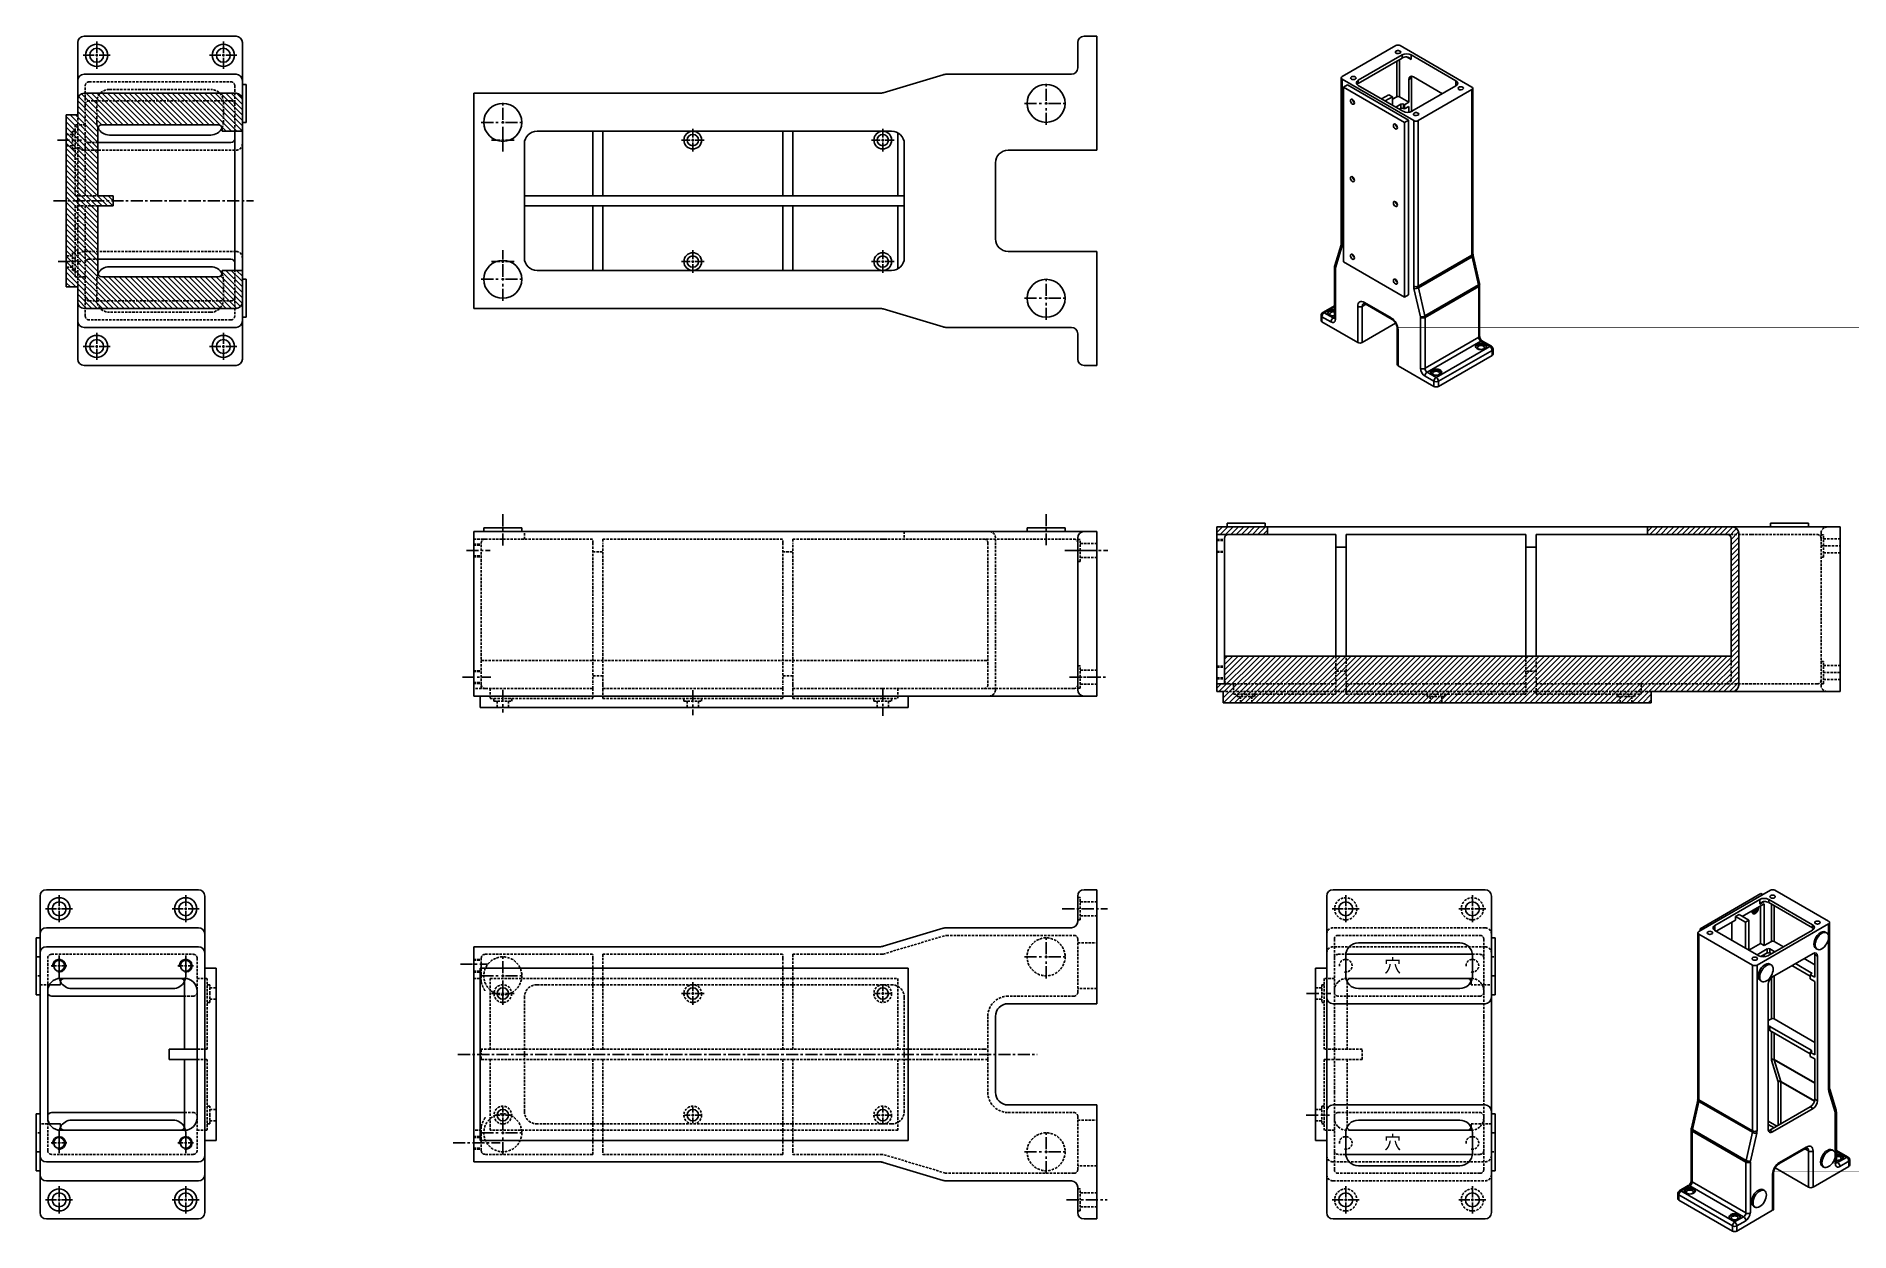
# Model space of a CAD drawing. Header units: millimetres. Extents: x 946 to 5662, y 744 to 2656.
# Drawn here: x 4230 to 5662, y 1117 to 2061 of the extents above; entities that cross this region are included whole.
import ezdxf

# ---------------------------------------------------------------- set-up
doc = ezdxf.new("R2010")
doc.units = ezdxf.units.MM
doc.header["$LTSCALE"] = 0.3
doc.linetypes.add('CENTER', pattern=[50.8, 31.75, -6.35, 6.35, -6.35])
doc.linetypes.add('HIDDEN', pattern=[9.525, 6.35, -3.175])
doc.layers.add('Culumn', color=1, linetype='Continuous')
doc.layers.add('HATCH', color=74, linetype='Continuous', lineweight=20)
doc.styles.get("Standard").update_dxf_attribs({"font": 'romans.shx', "bigfont": 'extfont.shx'})
pattern_1 = [(315, (-5408.496, 1605.6975), (2.12132, 2.12132), [])]

msp = doc.modelspace()

# ---------------------------------------------------------------- texts
at = {"layer": 'Culumn', "color": 7, "linetype": 'Continuous'}
for p in [(5294.6, 1320.7), (5294.6, 1181.1)]:
    msp.add_text('穴', height=12, dxfattribs=at).set_placement(p)

# ---------------------------------------------------------------- hatches: boundary and pattern name
at = {"layer": 'HATCH'}
h = msp.add_hatch(dxfattribs=at)
h.set_pattern_fill('_U', color=256, scale=3, angle=-45, style=0, pattern_type=0)
h.set_pattern_definition([(315, (4324.852, 1931.3107), (2.12132, 2.12132), [])])
edge = h.paths.add_edge_path(flags=0)
edge.add_ellipse((4387.9, 1851.3), major_axis=(3.54, 3.54), ratio=1, start_angle=225, end_angle=315)
edge.add_line((4392.9, 1851.3), (4392.9, 1876.3))
edge.add_line((4392.9, 1876.3), (4376.9, 1876.3))
edge.add_line((4376.9, 1876.3), (4376.9, 1874.3))
edge.add_ellipse((4373.9, 1874.3), major_axis=(-2.12, 2.12), ratio=1, start_angle=135, end_angle=225, ccw=False)
edge.add_line((4373.9, 1871.3), (4281.9, 1871.3))
edge.add_ellipse((4281.9, 1874.3), major_axis=(2.12, 2.12), ratio=1, start_angle=135, end_angle=225, ccw=False)
edge.add_line((4278.9, 1874.3), (4278.9, 1927.3))
edge.add_line((4278.9, 1927.3), (4290.9, 1927.3))
edge.add_line((4290.9, 1927.3), (4290.9, 1935.3))
edge.add_line((4290.9, 1935.3), (4278.9, 1935.3))
edge.add_line((4278.9, 1935.3), (4278.9, 1988.3))
edge.add_ellipse((4281.9, 1988.3), major_axis=(2.12, 2.12), ratio=1, start_angle=45, end_angle=135, ccw=False)
edge.add_line((4281.9, 1991.3), (4373.9, 1991.3))
edge.add_ellipse((4373.9, 1988.3), major_axis=(-2.12, 2.12), ratio=1, start_angle=225, end_angle=315, ccw=False)
edge.add_line((4376.9, 1988.3), (4376.9, 1986.3))
edge.add_line((4376.9, 1986.3), (4392.9, 1986.3))
edge.add_line((4392.9, 1986.3), (4392.9, 2011.3))
edge.add_ellipse((4387.9, 2011.3), major_axis=(3.54, 3.54), ratio=1, start_angle=315, end_angle=405)
edge.add_line((4387.9, 2016.3), (4267.9, 2016.3))
edge.add_ellipse((4267.9, 2011.3), major_axis=(-3.54, 3.54), ratio=1, start_angle=-45, end_angle=45)
edge.add_line((4262.9, 2011.3), (4262.9, 1999.3))
edge.add_line((4262.9, 1999.3), (4253.9, 1999.3))
edge.add_line((4253.9, 1999.3), (4253.9, 1863.3))
edge.add_line((4253.9, 1863.3), (4262.9, 1863.3))
edge.add_line((4262.9, 1863.3), (4262.9, 1851.3))
edge.add_ellipse((4267.9, 1851.3), major_axis=(-3.54, 3.54), ratio=1, start_angle=45, end_angle=135)
edge.add_line((4267.9, 1846.3), (4387.9, 1846.3))
at = {"layer": 'HATCH', "extrusion": (0, 0, -1)}
h = msp.add_hatch(dxfattribs=at)
h.set_pattern_fill('_U', color=256, scale=3, angle=-45, style=0, pattern_type=0)
h.set_pattern_definition(pattern_1)
edge = h.paths.add_edge_path(flags=0)
edge.add_line((-5162.5, 1543.7), (-5167.5, 1543.7))
edge.add_line((-5167.5, 1543.7), (-5167.5, 1534.7))
edge.add_line((-5167.5, 1534.7), (-5505.5, 1534.7))
edge.add_line((-5505.5, 1534.7), (-5505.5, 1543.7))
edge.add_line((-5505.5, 1543.7), (-5569.5, 1543.7))
edge.add_ellipse((-5569.5, 1548.7), major_axis=(-3.54, 3.54), ratio=1, start_angle=45, end_angle=135, ccw=False)
edge.add_line((-5574.5, 1548.7), (-5574.5, 1668.7))
edge.add_ellipse((-5569.5, 1668.7), major_axis=(3.54, 3.54), ratio=1, start_angle=45, end_angle=135, ccw=False)
edge.add_line((-5569.5, 1673.7), (-5502.5, 1673.7))
edge.add_line((-5502.5, 1673.7), (-5502.5, 1667.7))
edge.add_line((-5502.5, 1667.7), (-5565.5, 1667.7))
edge.add_ellipse((-5565.5, 1664.7), major_axis=(2.12, 2.12), ratio=1, start_angle=45, end_angle=135)
edge.add_line((-5568.5, 1664.7), (-5568.5, 1571.7))
edge.add_line((-5568.5, 1571.7), (-5168.5, 1571.7))
edge.add_line((-5168.5, 1571.7), (-5168.5, 1549.7))
edge.add_line((-5168.5, 1549.7), (-5162.5, 1549.7))
edge.add_line((-5162.5, 1549.7), (-5162.5, 1543.7))
h = msp.add_hatch(dxfattribs=at)
h.set_pattern_fill('_U', color=256, scale=3, angle=-45, style=0, pattern_type=0)
h.set_pattern_definition(pattern_1)
h.paths.add_polyline_path([(-5162.5, 1667.7), (-5202.5, 1667.7), (-5202.5, 1673.7), (-5162.5, 1673.7)], flags=0)

# ---------------------------------------------------------------- linework, layer by layer
at = {"layer": 'Culumn'}
for p, q in [((4262.9, 2056.3), (4262.9, 2036.3)), ((4387.9, 2061.3), (4267.9, 2061.3)), ((4392.9, 2036.3), (4392.9, 2056.3)), ((5052.6, 2056.3), (5052.6, 2036.3)), ((5067.6, 2061.3), (5057.6, 2061.3)), ((5067.6, 2061.3), (5067.6, 2056.3)), ((5067.6, 1976.3), (5067.6, 2056.3)), ((5303.8, 2053.9), (5261.4, 2029.4)), ((5307.3, 2053.9), (5363.9, 2021.2)), ((4262.9, 2036.3), (4262.9, 2026.3)), ((4392.9, 2026.3), (4392.9, 2036.3)), ((5274.1, 2026.6), (5308.7, 2046.6)), ((5308.7, 2044.1), (5274.1, 2024.1)), ((5304.5, 2041.7), (5304.5, 2013.5)), ((5306.6, 2013.5), (5306.6, 2042.9)), ((5308.7, 2046.6), (5308.7, 2044.1)), ((5312.2, 2045), (5315.8, 2042.9)), ((5315.8, 2046.6), (5351.2, 2026.1)), ((5315.8, 2042.9), (5315.8, 2046.6)), ((4262.9, 2026.1), (4262.9, 2026.3)), ((4262.9, 2026.1), (4262.9, 2011.9)), ((4387.9, 2031.3), (4267.9, 2031.3)), ((4392.9, 2026.3), (4392.9, 2026.1)), ((4392.9, 2011.9), (4392.9, 2026.1)), ((4392.9, 2023.3), (4395.9, 2023.3)), ((4395.9, 2023.3), (4395.9, 1993.3)), ((4946.2, 2030.9), (4899, 2016.7)), ((5047.6, 2031.3), (4949.1, 2031.3)), ((5260.6, 1897.5), (5260.6, 2028.4)), ((5261.4, 2027.4), (5317.9, 1994.7)), ((5261.4, 1896.5), (5261.4, 2027.4)), ((5265.6, 2022.9), (5262.4, 2021)), ((5262.4, 1883.1), (5262.4, 2021)), ((5262.4, 2021), (5310.5, 1993.3)), ((5265.6, 2022.9), (5313.7, 1995.1)), ((5274.1, 2024.1), (5274.1, 2026.6)), ((5309.4, 2002.1), (5274.1, 2022.5)), ((5314, 2027.2), (5316.2, 2028.4)), ((5314, 2009.2), (5314, 2027.2)), ((5316.2, 2028.4), (5316.2, 2001.9)), ((5351.2, 2022.1), (5316.5, 2002.1)), ((5317.6, 2029.2), (5340.5, 2015.9)), ((5363.9, 2019.2), (5321.5, 1994.7)), ((5351.2, 2026.1), (5351.2, 2022.5)), ((5351.2, 2022.5), (5351.5, 2022.3)), ((5363.9, 2019.2), (5363.9, 1888.4)), ((5364.6, 2020.2), (5364.6, 1889.4)), ((4262.9, 2011.9), (4262.9, 2011.3)), ((4262.9, 1999.3), (4262.9, 2011.3)), ((4267.9, 2016.3), (4387.9, 2016.3)), ((4392.9, 2011.3), (4392.9, 2011.9)), ((4392.9, 2011.3), (4392.9, 1986.3)), ((4896.2, 2016.3), (4575.6, 2016.3)), ((4575.6, 2011.3), (4575.6, 2016.3)), ((4575.6, 2011.3), (4575.6, 1851.3)), ((5270.5, 2010.4), (5270.5, 2009.5)), ((5298.1, 2015.1), (5292.5, 2011.9)), ((5295.3, 2010.2), (5301, 2013.5)), ((5298.1, 2015.1), (5301, 2013.5)), ((5301, 2013.5), (5301, 2007)), ((5301, 2011.5), (5304.5, 2013.5)), ((5307.7, 2007.6), (5303.8, 2005.3)), ((5306.6, 2013.5), (5314, 2009.2)), ((5307.7, 2007.6), (5307.7, 2004.3)), ((5310.5, 2007.2), (5309.8, 2007.6)), ((5309.8, 2004.3), (5309.8, 2007.6)), ((5314, 2009.2), (5310.5, 2007.2)), ((5310.5, 2007.2), (5310.5, 2003.9)), ((5310.5, 2003.9), (5314, 2005.9)), ((5314, 2001.3), (5314, 2005.9)), ((4253.9, 1863.3), (4253.9, 1999.3)), ((4253.9, 1999.3), (4262.9, 1999.3)), ((4373.9, 1991.3), (4281.9, 1991.3)), ((4392.9, 1993.3), (4395.9, 1993.3)), ((5304.5, 1990.8), (5304.5, 1989.9)), ((5306.6, 2003.7), (5307.7, 2004.3)), ((5309.8, 2004.3), (5310.5, 2003.9)), ((5313.7, 1995.1), (5310.5, 1993.3)), ((5310.5, 1993.3), (5310.5, 1855.3)), ((5313.7, 1995.1), (5313.7, 1857.1)), ((5317.9, 1994.7), (5317.9, 1863.9)), ((5321.5, 1863.9), (5321.5, 1994.7)), ((4278.9, 1988.3), (4278.9, 1935.3)), ((4383.9, 1977.3), (4278.9, 1977.3)), ((4367.9, 1983.3), (4287.9, 1983.3)), ((4376.9, 1986.3), (4376.9, 1988.3)), ((4392.9, 1986.3), (4376.9, 1986.3)), ((4386.9, 1986.3), (4386.9, 1976.3)), ((4386.9, 1886.3), (4386.9, 1976.3)), ((4392.9, 1976.3), (4392.9, 1986.3)), ((4392.9, 1976.3), (4392.9, 1886.3)), ((4615.6, 1886.3), (4615.6, 1976.3)), ((4625.6, 1986.3), (4905.6, 1986.3)), ((4669.6, 1986.3), (4669.6, 1935.3)), ((4677.6, 1935.3), (4677.6, 1986.3)), ((4819.6, 1986.3), (4819.6, 1935.3)), ((4827.6, 1935.3), (4827.6, 1986.3)), ((4910.6, 1985), (4910.6, 1935.3)), ((4915.6, 1976.3), (4915.6, 1886.3)), ((5067.6, 1976.3), (5067.6, 1971.3)), ((4997.6, 1971.3), (5067.6, 1971.3)), ((4987.6, 1901.3), (4987.6, 1961.3)), ((5270.5, 1949.1), (5270.5, 1948.3)), ((4278.9, 1935.3), (4290.9, 1935.3)), ((4290.9, 1935.3), (4290.9, 1927.3)), ((4915.6, 1935.3), (4615.6, 1935.3)), ((4290.9, 1927.3), (4278.9, 1927.3)), ((4278.9, 1927.3), (4278.9, 1874.3)), ((4615.6, 1927.3), (4915.6, 1927.3)), ((4669.6, 1927.3), (4669.6, 1876.3)), ((4677.6, 1876.3), (4677.6, 1927.3)), ((4819.6, 1927.3), (4819.6, 1876.3)), ((4827.6, 1876.3), (4827.6, 1927.3)), ((4910.6, 1927.3), (4910.6, 1877.7)), ((5304.5, 1929.5), (5304.5, 1928.7)), ((5067.6, 1891.3), (4997.6, 1891.3)), ((5067.6, 1891.3), (5067.6, 1886.3)), ((5255.5, 1880.3), (5260.5, 1896.6)), ((5256.1, 1878.5), (5261.1, 1894.9)), ((4278.9, 1885.3), (4383.9, 1885.3)), ((4287.9, 1879.3), (4367.9, 1879.3)), ((4376.9, 1874.3), (4376.9, 1876.3)), ((4376.9, 1876.3), (4392.9, 1876.3)), ((4386.9, 1886.3), (4386.9, 1876.3)), ((4392.9, 1876.3), (4392.9, 1886.3)), ((4392.9, 1876.3), (4392.9, 1851.3)), ((4905.6, 1876.3), (4625.6, 1876.3)), ((5067.6, 1806.3), (5067.6, 1886.3)), ((5255.3, 1838.8), (5255.3, 1879)), ((5256.1, 1837.7), (5256.1, 1878)), ((5310.5, 1855.3), (5262.4, 1883.1)), ((5270.5, 1887.8), (5270.2, 1887.6)), ((5270.5, 1887.9), (5270.5, 1887.8)), ((5270.5, 1887.8), (5270.7, 1887.7)), ((5363.9, 1888.4), (5321.5, 1863.9)), ((5321.6, 1862.6), (5364, 1887.1)), ((5364, 1887.1), (5369, 1864.9)), ((5364.8, 1888), (5369.8, 1865.9)), ((4262.9, 1863.3), (4253.9, 1863.3)), ((4262.9, 1851.3), (4262.9, 1863.3)), ((4281.9, 1871.3), (4373.9, 1871.3)), ((4392.9, 1869.3), (4395.9, 1869.3)), ((4395.9, 1869.3), (4395.9, 1839.3)), ((5304.2, 1868.7), (5303.9, 1868.5)), ((5303.9, 1868.5), (5304.6, 1868.1)), ((5318.1, 1862), (5323.2, 1839.8)), ((5326.6, 1840.4), (5321.6, 1862.6)), ((5369, 1864.9), (5326.6, 1840.4)), ((5326.8, 1839.2), (5369.2, 1863.7)), ((5369.2, 1863.7), (5369.2, 1823.5)), ((5369.9, 1864.7), (5369.9, 1824.5)), ((4262.9, 1851.3), (4262.9, 1850.7)), ((4262.9, 1850.7), (4262.9, 1836.5)), ((4392.9, 1850.7), (4392.9, 1851.3)), ((4392.9, 1836.5), (4392.9, 1850.7)), ((4575.6, 1846.3), (4575.6, 1851.3)), ((5255.3, 1848.4), (5246, 1843)), ((5247.2, 1842.8), (5255.3, 1847.5)), ((5273.7, 1847.9), (5273.7, 1819.4)), ((5277.3, 1847.9), (5280.1, 1849.6)), ((5277.3, 1819.4), (5277.3, 1847.9)), ((5300.2, 1838.8), (5279, 1851)), ((5300.8, 1837.6), (5279.5, 1849.9)), ((5313.7, 1857.1), (5310.5, 1855.3)), ((4262.9, 1836.3), (4262.9, 1836.5)), ((4262.9, 1836.3), (4262.9, 1826.3)), ((4387.9, 1846.3), (4267.9, 1846.3)), ((4392.9, 1839.3), (4395.9, 1839.3)), ((4392.9, 1836.5), (4392.9, 1836.3)), ((4392.9, 1826.3), (4392.9, 1836.3)), ((4575.6, 1846.3), (4896.2, 1846.3)), ((4899, 1845.9), (4946.2, 1831.7)), ((5244.7, 1836.7), (5244.7, 1840.8)), ((5245.4, 1839.8), (5252.5, 1835.7)), ((5245.4, 1835.7), (5245.4, 1839.8)), ((5273.7, 1819.4), (5245.4, 1835.7)), ((5254.3, 1838.8), (5247.2, 1842.8)), ((5255.3, 1839.4), (5254.3, 1838.8)), ((5303.6, 1834.6), (5277.3, 1819.4)), ((5323.2, 1839.2), (5323.2, 1799)), ((5326.8, 1799), (5326.8, 1839.2)), ((4262.9, 1826.3), (4262.9, 1806.3)), ((4267.9, 1831.3), (4387.9, 1831.3)), ((4392.9, 1806.3), (4392.9, 1826.3)), ((4949.1, 1831.3), (5047.6, 1831.3)), ((5052.6, 1826.3), (5052.6, 1806.3)), ((5304.8, 1802), (5304.8, 1830.6)), ((5305.5, 1801), (5305.5, 1829.6)), ((5369.2, 1823.5), (5326.8, 1799)), ((5328.5, 1795.9), (5371, 1820.4)), ((5371, 1820.4), (5378, 1816.3)), ((5372.2, 1820.5), (5379.3, 1816.4)), ((5067.6, 1806.3), (5067.6, 1801.3)), ((5378, 1816.3), (5335.6, 1791.8)), ((5337.4, 1788.8), (5379.8, 1813.2)), ((5379.8, 1809.2), (5337.4, 1784.7)), ((5379.8, 1813.2), (5379.8, 1809.2)), ((5380.5, 1814.3), (5380.5, 1810.2)), ((4267.9, 1801.3), (4387.9, 1801.3)), ((5057.6, 1801.3), (5067.6, 1801.3)), ((5333.8, 1784.7), (5305.5, 1801)), ((5326.8, 1792.8), (5333.8, 1788.8)), ((5335.6, 1791.8), (5328.5, 1795.9)), ((5333.8, 1788.8), (5333.8, 1784.7)), ((5337.4, 1784.7), (5337.4, 1788.8)), ((5170.5, 1676.7), (5200.5, 1676.7)), ((5170.5, 1673.7), (5170.5, 1676.7)), ((5200.5, 1673.7), (5200.5, 1676.7)), ((5599.5, 1673.7), (5599.5, 1676.7)), ((5599.5, 1676.7), (5629.5, 1676.7)), ((5629.5, 1673.7), (5629.5, 1676.7)), ((4896.2, 1670.1), (4575.6, 1670.1)), ((4575.6, 1665.1), (4575.6, 1670.1)), ((4575.6, 1665.1), (4575.6, 1545.1)), ((4583.6, 1673.1), (4613.6, 1673.1)), ((4583.6, 1670.1), (4583.6, 1673.1)), ((4613.6, 1670.1), (4613.6, 1673.1)), ((4900.5, 1670.1), (4896.2, 1670.1)), ((4947.6, 1670.1), (4900.5, 1670.1)), ((4947.6, 1670.1), (4949.1, 1670.1)), ((5047.6, 1670.1), (4949.1, 1670.1)), ((5012.6, 1673.1), (5042.6, 1673.1)), ((5012.6, 1670.1), (5012.6, 1673.1)), ((5042.6, 1670.1), (5042.6, 1673.1)), ((5057.6, 1670.1), (5047.6, 1670.1)), ((5052.6, 1665.1), (5052.6, 1545.1)), ((5067.6, 1670.1), (5057.6, 1670.1)), ((5067.6, 1670.1), (5067.6, 1665.1)), ((5067.6, 1665.1), (5067.6, 1545.1)), ((5162.5, 1673.7), (5202.5, 1673.7)), ((5162.5, 1667.7), (5162.5, 1673.7)), ((5162.5, 1667.7), (5162.5, 1657.7)), ((5202.5, 1667.7), (5162.5, 1667.7)), ((5168.5, 1657.7), (5168.5, 1664.7)), ((5202.5, 1673.7), (5202.5, 1667.7)), ((5212.5, 1673.7), (5202.5, 1673.7)), ((5202.5, 1667.7), (5212.5, 1667.7)), ((5212.5, 1673.7), (5492.5, 1673.7)), ((5256.5, 1667.7), (5212.5, 1667.7)), ((5256.5, 1667.7), (5256.5, 1657.7)), ((5406.5, 1667.7), (5264.5, 1667.7)), ((5264.5, 1657.7), (5264.5, 1667.7)), ((5406.5, 1667.7), (5406.5, 1657.7)), ((5492.5, 1667.7), (5414.5, 1667.7)), ((5414.5, 1657.7), (5414.5, 1667.7)), ((5502.5, 1673.7), (5492.5, 1673.7)), ((5492.5, 1667.7), (5502.5, 1667.7)), ((5502.5, 1667.7), (5502.5, 1673.7)), ((5502.5, 1673.7), (5569.5, 1673.7)), ((5565.5, 1667.7), (5502.5, 1667.7)), ((5568.5, 1571.7), (5568.5, 1664.7)), ((5584.5, 1673.7), (5569.5, 1673.7)), ((5574.5, 1668.7), (5574.5, 1548.7)), ((5654.5, 1673.7), (5584.5, 1673.7)), ((5654.5, 1673.7), (5654.5, 1668.7)), ((5654.5, 1668.7), (5654.5, 1548.7)), ((5162.5, 1559.7), (5162.5, 1657.7)), ((5168.5, 1657.7), (5168.5, 1571.7)), ((5256.5, 1657.7), (5264.5, 1657.7)), ((5256.5, 1657.7), (5256.5, 1654.7)), ((5256.5, 1654.7), (5256.5, 1571.7)), ((5264.5, 1654.7), (5264.5, 1657.7)), ((5264.5, 1571.7), (5264.5, 1654.7)), ((5406.5, 1657.7), (5414.5, 1657.7)), ((5406.5, 1657.7), (5406.5, 1654.7)), ((5406.5, 1654.7), (5406.5, 1571.7)), ((5414.5, 1654.7), (5414.5, 1657.7)), ((5414.5, 1571.7), (5414.5, 1654.7)), ((5168.5, 1571.7), (5568.5, 1571.7)), ((5168.5, 1549.7), (5168.5, 1571.7)), ((5162.5, 1559.7), (5162.5, 1549.7)), ((5162.5, 1549.7), (5168.5, 1549.7)), ((5162.5, 1543.7), (5162.5, 1549.7)), ((5654.5, 1548.7), (5654.5, 1543.7)), ((4575.6, 1540.1), (4575.6, 1545.1)), ((4575.6, 1540.1), (4896.2, 1540.1)), ((4580.6, 1540.1), (4580.6, 1531.1)), ((4896.2, 1540.1), (4900.5, 1540.1)), ((4900.5, 1540.1), (4947.6, 1540.1)), ((4918.6, 1540.1), (4918.6, 1531.1)), ((4949.1, 1540.1), (4947.6, 1540.1)), ((4949.1, 1540.1), (5047.6, 1540.1)), ((5047.6, 1540.1), (5057.6, 1540.1)), ((5057.6, 1540.1), (5067.6, 1540.1)), ((5067.6, 1545.1), (5067.6, 1540.1)), ((5167.5, 1543.7), (5162.5, 1543.7)), ((5167.5, 1534.7), (5167.5, 1543.7)), ((5505.5, 1534.7), (5167.5, 1534.7)), ((5569.5, 1543.7), (5505.5, 1543.7)), ((5505.5, 1543.7), (5505.5, 1534.7)), ((5569.5, 1543.7), (5584.5, 1543.7)), ((5584.5, 1543.7), (5654.5, 1543.7)), ((4580.6, 1531.1), (4918.6, 1531.1)), ((4233.2, 1382.1), (4233.2, 1362.1)), ((4358.2, 1387.1), (4238.2, 1387.1)), ((4363.2, 1362.1), (4363.2, 1382.1)), ((5052.6, 1382.1), (5052.6, 1362.1)), ((5067.6, 1387.1), (5057.6, 1387.1)), ((5067.6, 1387.1), (5067.6, 1382.1)), ((5067.6, 1382.1), (5067.6, 1302.1)), ((5249.2, 1382.1), (5249.2, 1302.1)), ((5374.2, 1387.1), (5254.2, 1387.1)), ((5379.2, 1382.1), (5379.2, 1302.1)), ((5599.6, 1386.8), (5543, 1354.1)), ((5592.1, 1384.1), (5544.1, 1356.3)), ((5555.7, 1359), (5591.1, 1379.4)), ((5577.3, 1366.1), (5594.6, 1376.1)), ((5591.1, 1379.4), (5591.1, 1375.7)), ((5591.1, 1375.7), (5594.7, 1377.8)), ((5593.6, 1383.3), (5592.1, 1384.1)), ((5594.6, 1376.1), (5594.6, 1343.1)), ((5598.2, 1379.4), (5632.8, 1359.4)), ((5598.2, 1377), (5598.2, 1379.4)), ((5632.8, 1357), (5598.2, 1377)), ((5600.3, 1375.7), (5600.3, 1346.3)), ((5645.5, 1362.3), (5603.1, 1386.8)), ((4233.2, 1362.1), (4233.2, 1352.1)), ((4363.2, 1352.1), (4363.2, 1362.1)), ((5556.8, 1354.3), (5572, 1363.1)), ((5569.2, 1347.2), (5569.2, 1361.5)), ((5572, 1365.9), (5574.8, 1367.6)), ((5572, 1363.1), (5572, 1365.9)), ((5572, 1365.9), (5579.8, 1361.5)), ((5582.6, 1363.1), (5574.8, 1367.6)), ((5582.6, 1363.1), (5579.8, 1361.5)), ((5579.8, 1361.5), (5579.8, 1341)), ((5582.6, 1339.4), (5582.6, 1363.1)), ((5591.8, 1344.7), (5591.8, 1374.5)), ((5602.4, 1346.3), (5602.4, 1374.5)), ((5646.3, 1230.4), (5646.3, 1361.2)), ((4230.2, 1334.1), (4230.2, 1349.1)), ((4233.2, 1349.1), (4230.2, 1349.1)), ((4233.2, 1351.9), (4233.2, 1352.1)), ((4233.2, 1351.9), (4233.2, 1337.8)), ((4358.2, 1357.1), (4238.2, 1357.1)), ((4363.2, 1352.1), (4363.2, 1351.9)), ((4363.2, 1337.8), (4363.2, 1351.9)), ((4946.2, 1356.7), (4899, 1342.5)), ((5047.6, 1357.1), (4949.1, 1357.1)), ((5379.2, 1349.1), (5382.2, 1349.1)), ((5382.2, 1349.1), (5382.2, 1319.1)), ((5542.3, 1353.1), (5542.3, 1222.2)), ((5543, 1221.2), (5543, 1352.1)), ((5585.4, 1327.6), (5543, 1352.1)), ((5544.1, 1356.3), (5544.1, 1354.7)), ((5545.5, 1355.5), (5544.1, 1356.3)), ((5555.4, 1355.1), (5555.7, 1355.3)), ((5555.7, 1355.3), (5555.7, 1359)), ((5590.4, 1334.9), (5555.7, 1354.9)), ((5645.5, 1360.2), (5589, 1327.6)), ((5594.6, 1343.1), (5600.3, 1346.3)), ((5632.8, 1355.3), (5597.5, 1334.9)), ((5602.4, 1346.3), (5609.8, 1342.1)), ((5632.8, 1359.4), (5632.8, 1357)), ((5642.9, 1353.7), (5644, 1353)), ((5645.5, 1360.2), (5645.5, 1229.4)), ((4230.2, 1304.1), (4230.2, 1334.1)), ((4233.2, 1334.1), (4230.2, 1334.1)), ((4233.2, 1337.8), (4233.2, 1337.1)), ((4233.2, 1177.1), (4233.2, 1337.1)), ((4238.2, 1342.1), (4358.2, 1342.1)), ((4363.2, 1337.1), (4363.2, 1337.8)), ((4363.2, 1177.1), (4363.2, 1337.1)), ((4896.2, 1342.1), (4575.6, 1342.1)), ((4575.6, 1337.1), (4575.6, 1342.1)), ((4575.6, 1177.1), (4575.6, 1337.1)), ((5264.2, 1336.1), (5364.1, 1336.1)), ((5264.2, 1319.1), (5264.2, 1335.1)), ((5274.2, 1345.1), (5354.2, 1345.1)), ((5364.2, 1335.1), (5364.2, 1319.1)), ((5582.6, 1339.4), (5591.8, 1344.7)), ((5597.1, 1340.4), (5589, 1335.7)), ((5591.8, 1344.7), (5594.6, 1343.1)), ((5592.1, 1334.3), (5597.1, 1337.2)), ((5594.6, 1335.7), (5594.6, 1334.1)), ((5597.1, 1340.4), (5597.1, 1337.2)), ((5603.1, 1338.2), (5599.2, 1340.4)), ((5599.2, 1337.2), (5599.2, 1340.4)), ((5599.2, 1337.2), (5600.3, 1336.5)), ((5601.3, 1318.4), (5633.2, 1336.8)), ((5626.1, 1332.7), (5634.6, 1327.8)), ((5634.6, 1335.9), (5636.7, 1334.7)), ((5634.6, 1318), (5634.6, 1335.9)), ((5635.4, 1340.7), (5636.5, 1340.1)), ((5636.7, 1334.7), (5636.7, 1220.4)), ((4363.2, 1325.1), (4372.2, 1325.1)), ((4372.2, 1189.1), (4372.2, 1325.1)), ((4580.6, 1325.1), (4918.6, 1325.1)), ((4580.6, 1189.1), (4580.6, 1325.1)), ((4918.6, 1325.1), (4918.6, 1189.1)), ((5240.2, 1325.1), (5240.2, 1189.1)), ((5249.2, 1325.1), (5240.2, 1325.1)), ((5379.2, 1319.1), (5382.2, 1319.1)), ((5382.2, 1319.1), (5382.2, 1304.1)), ((5585.4, 1327.6), (5585.4, 1196.7)), ((5587.2, 1331.4), (5587.2, 1331.4)), ((5589, 1196.7), (5589, 1327.6)), ((5599.1, 1328.3), (5600.1, 1327.7)), ((5600.3, 1317.6), (5600.3, 1285.1)), ((5602.4, 1285.1), (5602.4, 1319)), ((5616.5, 1327.2), (5631, 1318.8)), ((5631.7, 1321.6), (5619.4, 1328.8)), ((5631, 1320), (5631.7, 1320.4)), ((5631, 1320), (5631, 1316.7)), ((5634.6, 1318), (5631, 1320)), ((5631.7, 1321.6), (5631.7, 1320.4)), ((4233.2, 1304.1), (4230.2, 1304.1)), ((4239.2, 1207.1), (4239.2, 1307.1)), ((4249.2, 1312.1), (4240.5, 1312.1)), ((4347.2, 1303.1), (4242.2, 1303.1)), ((4249.2, 1317.1), (4347.2, 1317.1)), ((4249.2, 1314.1), (4249.2, 1312.1)), ((4338.2, 1309.1), (4258.2, 1309.1)), ((4347.2, 1261.1), (4347.2, 1314.1)), ((4357.2, 1307.1), (4357.2, 1207.1)), ((5360.2, 1317.1), (5268.2, 1317.1)), ((5354.2, 1309.1), (5274.2, 1309.1)), ((5379.2, 1304.1), (5382.2, 1304.1)), ((5591.6, 1315.4), (5592.6, 1314.7)), ((5597.8, 1197.9), (5597.8, 1312.3)), ((5631, 1316.7), (5634.6, 1314.7)), ((5634.6, 1256.7), (5634.6, 1314.7)), ((4997.6, 1297.1), (5067.6, 1297.1)), ((5067.6, 1302.1), (5067.6, 1297.1)), ((5249.2, 1302.1), (5249.2, 1287.1)), ((5374.2, 1297.1), (5254.2, 1297.1)), ((5379.2, 1287.1), (5379.2, 1302.1)), ((4987.6, 1227.1), (4987.6, 1287.1)), ((5249.2, 1287.1), (5249.2, 1227.1)), ((5379.2, 1227.1), (5379.2, 1287.1)), ((5597.8, 1283.7), (5600.3, 1285.1)), ((5631.7, 1260.4), (5599.2, 1279.2)), ((5599.2, 1275.9), (5599.2, 1279.2)), ((5599.2, 1275.9), (5631, 1257.6)), ((5600.3, 1275.3), (5600.3, 1253.1)), ((5602.4, 1285.1), (5634.6, 1266.5)), ((4357.2, 1261.1), (4335.2, 1261.1)), ((4335.2, 1253.1), (4335.2, 1261.1)), ((5602.4, 1253.1), (5602.4, 1274.1)), ((5631.7, 1260.4), (5631.7, 1259.2)), ((4335.2, 1253.1), (4357.2, 1253.1)), ((4347.2, 1200.1), (4347.2, 1253.1)), ((5600.4, 1252.4), (5605.6, 1235.4)), ((5634.6, 1234.5), (5602.4, 1253.1)), ((5602.4, 1252.8), (5634.6, 1234.2)), ((5607.7, 1235.7), (5602.4, 1252.8)), ((5631, 1258.8), (5631.7, 1259.2)), ((5631, 1258.8), (5631, 1255.5)), ((5634.6, 1256.7), (5631, 1258.8)), ((5631, 1255.5), (5634.6, 1253.5)), ((5634.6, 1221.6), (5634.6, 1253.5)), ((5605.6, 1235.4), (5605.6, 1200.8)), ((5634.4, 1220.3), (5607.7, 1235.7)), ((5607.7, 1235.4), (5634.3, 1220)), ((5607.7, 1202), (5607.7, 1235.4)), ((5249.2, 1227.1), (5249.2, 1212.1)), ((5379.2, 1212.1), (5379.2, 1227.1)), ((5542.1, 1220.9), (5537.1, 1198.7)), ((5537.9, 1197.8), (5542.9, 1219.9)), ((5542.9, 1219.9), (5585.3, 1195.5)), ((5585.4, 1196.7), (5543, 1221.2)), ((5636.7, 1220.4), (5634.6, 1221.6)), ((5645.8, 1227.7), (5650.8, 1211.4)), ((5651.4, 1213.1), (5646.4, 1229.5)), ((4230.2, 1180.1), (4230.2, 1210.1)), ((4233.2, 1210.1), (4230.2, 1210.1)), ((4242.2, 1211.1), (4347.2, 1211.1)), ((4258.2, 1205.1), (4338.2, 1205.1)), ((5067.6, 1217.1), (4997.6, 1217.1)), ((5067.6, 1217.1), (5067.6, 1212.1)), ((5067.6, 1212.1), (5067.6, 1132.1)), ((5249.2, 1212.1), (5249.2, 1132.1)), ((5374.2, 1217.1), (5254.2, 1217.1)), ((5274.2, 1205.1), (5354.2, 1205.1)), ((5379.2, 1212.1), (5379.2, 1132.1)), ((5379.2, 1210.1), (5382.2, 1210.1)), ((5382.2, 1210.1), (5382.2, 1195.1)), ((5604.7, 1200.3), (5597.8, 1204.3)), ((5599.2, 1197.1), (5631, 1215.5)), ((5633.2, 1214.3), (5601.3, 1195.9)), ((5631, 1215.5), (5633.2, 1214.3)), ((5650.8, 1210.8), (5650.8, 1170.6)), ((5651.6, 1171.6), (5651.6, 1211.8)), ((4240.5, 1202.1), (4249.2, 1202.1)), ((4249.2, 1202.1), (4249.2, 1200.1)), ((4347.2, 1197.1), (4249.2, 1197.1)), ((4363.2, 1189.1), (4372.2, 1189.1)), ((4918.6, 1189.1), (4580.6, 1189.1)), ((5249.2, 1189.1), (5240.2, 1189.1)), ((5264.2, 1179.1), (5264.2, 1195.1)), ((5268.2, 1197.1), (5360.2, 1197.1)), ((5364.2, 1195.1), (5364.2, 1179.1)), ((5379.2, 1195.1), (5382.2, 1195.1)), ((5382.2, 1195.1), (5382.2, 1165.1)), ((5537, 1197.6), (5537, 1157.3)), ((5537.7, 1196.5), (5580.1, 1172)), ((5537.7, 1156.3), (5537.7, 1196.5)), ((5580.3, 1173.3), (5537.9, 1197.8)), ((5585.3, 1195.5), (5580.3, 1173.3)), ((5583.7, 1172.7), (5588.7, 1194.8)), ((5597.8, 1201.6), (5602.4, 1199)), ((5601.3, 1195.9), (5599.2, 1197.1)), ((4230.2, 1165.1), (4230.2, 1180.1)), ((4233.2, 1180.1), (4230.2, 1180.1)), ((4233.2, 1177.1), (4233.2, 1176.5)), ((4233.2, 1176.5), (4233.2, 1162.3)), ((4363.2, 1176.5), (4363.2, 1177.1)), ((4363.2, 1162.3), (4363.2, 1176.5)), ((4575.6, 1172.1), (4575.6, 1177.1)), ((5364.1, 1178.1), (5264.2, 1178.1)), ((5606.1, 1170.5), (5627.3, 1182.7)), ((5627.9, 1183.9), (5606.6, 1171.6)), ((5626.8, 1182.4), (5629.6, 1180.8)), ((5629.6, 1180.8), (5629.6, 1152.2)), ((5633.2, 1152.2), (5633.2, 1180.8)), ((5648.2, 1181.6), (5649.3, 1181)), ((5660.9, 1175.8), (5651.6, 1181.2)), ((5651.6, 1180.4), (5659.7, 1175.7)), ((5659.7, 1175.7), (5652.6, 1171.6)), ((4233.2, 1165.1), (4230.2, 1165.1)), ((4233.2, 1162.1), (4233.2, 1162.3)), ((4233.2, 1162.1), (4233.2, 1152.1)), ((4238.2, 1172.1), (4358.2, 1172.1)), ((4363.2, 1162.3), (4363.2, 1162.1)), ((4363.2, 1152.1), (4363.2, 1162.1)), ((4575.6, 1172.1), (4896.2, 1172.1)), ((4899, 1171.7), (4946.2, 1157.5)), ((5354.2, 1169.1), (5274.2, 1169.1)), ((5379.2, 1165.1), (5382.2, 1165.1)), ((5580.1, 1172), (5580.1, 1131.8)), ((5583.7, 1131.8), (5583.7, 1172)), ((5601.3, 1162.4), (5601.3, 1133.9)), ((5602.1, 1134.9), (5602.1, 1163.5)), ((5629.6, 1152.2), (5603.3, 1167.4)), ((5633.2, 1152.2), (5661.4, 1168.6)), ((5640.7, 1168.6), (5641.8, 1168)), ((5652.6, 1171.6), (5651.6, 1172.2)), ((5654.4, 1168.6), (5661.4, 1172.6)), ((5661.4, 1172.6), (5661.4, 1168.6)), ((5662.2, 1169.6), (5662.2, 1173.7)), ((4233.2, 1152.1), (4233.2, 1132.1)), ((4238.2, 1157.1), (4358.2, 1157.1)), ((4363.2, 1132.1), (4363.2, 1152.1)), ((4949.1, 1157.1), (5047.6, 1157.1)), ((5052.6, 1152.1), (5052.6, 1132.1)), ((5526.4, 1147.1), (5526.4, 1143)), ((5527.1, 1142), (5527.1, 1146.1)), ((5527.1, 1146.1), (5569.5, 1121.6)), ((5534.7, 1153.4), (5527.6, 1149.3)), ((5528.9, 1149.2), (5535.9, 1153.2)), ((5571.3, 1124.7), (5528.9, 1149.2)), ((5535.9, 1153.2), (5578.4, 1128.7)), ((5580.1, 1131.8), (5537.7, 1156.3)), ((5593.8, 1150.1), (5594.8, 1149.5)), ((5067.6, 1132.1), (5067.6, 1127.1)), ((5569.5, 1117.5), (5527.1, 1142)), ((5573.1, 1117.5), (5601.3, 1133.9)), ((5586.3, 1137.2), (5587.3, 1136.5)), ((4238.2, 1127.1), (4358.2, 1127.1)), ((5057.6, 1127.1), (5067.6, 1127.1)), ((5374.2, 1127.1), (5254.2, 1127.1)), ((5569.5, 1121.6), (5569.5, 1117.5)), ((5578.4, 1128.7), (5571.3, 1124.7)), ((5573.1, 1121.6), (5580.1, 1125.7)), ((5573.1, 1117.5), (5573.1, 1121.6))]:
    msp.add_line(p, q, dxfattribs=at)
at = {"layer": 'Culumn', "color": 7, "linetype": 'CENTER'}
for p, q in [((4277.9, 2048.3), (4277.9, 2057.1)), ((4377.9, 2048.3), (4377.9, 2057.1)), ((4267.1, 2046.3), (4275.9, 2046.3)), ((4276.9, 2046.3), (4278.9, 2046.3)), ((4277.9, 2045.3), (4277.9, 2047.3)), ((4277.9, 2035.6), (4277.9, 2044.3)), ((4279.9, 2046.3), (4288.6, 2046.3)), ((4367.1, 2046.3), (4375.9, 2046.3)), ((4376.9, 2046.3), (4378.9, 2046.3)), ((4377.9, 2045.3), (4377.9, 2047.3)), ((4377.9, 2035.6), (4377.9, 2044.3)), ((4379.9, 2046.3), (4388.6, 2046.3)), ((5027.6, 2010.3), (5027.6, 2025.3)), ((4598.6, 1995.3), (4598.6, 2010.3)), ((5010.6, 2008.3), (5025.6, 2008.3)), ((5026.6, 2008.3), (5028.6, 2008.3)), ((5027.6, 2007.3), (5027.6, 2009.3)), ((5027.6, 1991.3), (5027.6, 2006.3)), ((5029.6, 2008.3), (5044.6, 2008.3)), ((4581.6, 1993.3), (4596.6, 1993.3)), ((4597.6, 1993.3), (4599.6, 1993.3)), ((4598.6, 1992.3), (4598.6, 1994.3)), ((4598.6, 1976.3), (4598.6, 1991.3)), ((4600.6, 1993.3), (4615.6, 1993.3)), ((4246.9, 1979.3), (4265.8, 1979.3)), ((4589.6, 1979.3), (4596.6, 1979.3)), ((4597.6, 1979.3), (4599.6, 1979.3)), ((4598.6, 1981.3), (4598.6, 1988.3)), ((4598.6, 1978.3), (4598.6, 1980.3)), ((4598.6, 1970.3), (4598.6, 1977.3)), ((4600.6, 1979.3), (4607.6, 1979.3)), ((4739.6, 1979.3), (4746.6, 1979.3)), ((4747.6, 1979.3), (4749.6, 1979.3)), ((4748.6, 1981.3), (4748.6, 1988.3)), ((4748.6, 1978.3), (4748.6, 1980.3)), ((4748.6, 1970.3), (4748.6, 1977.3)), ((4750.6, 1979.3), (4757.6, 1979.3)), ((4889.6, 1979.3), (4896.6, 1979.3)), ((4897.6, 1979.3), (4899.6, 1979.3)), ((4898.6, 1981.3), (4898.6, 1988.3)), ((4898.6, 1978.3), (4898.6, 1980.3)), ((4898.6, 1970.3), (4898.6, 1977.3)), ((4900.6, 1979.3), (4907.6, 1979.3)), ((4243.8, 1931.3), (4401.7, 1931.3)), ((4598.6, 1885.3), (4598.6, 1892.3)), ((4748.6, 1885.3), (4748.6, 1892.3)), ((4898.6, 1885.3), (4898.6, 1892.3)), ((4247.5, 1883.3), (4265.4, 1883.3)), ((4589.6, 1883.3), (4596.6, 1883.3)), ((4597.6, 1883.3), (4599.6, 1883.3)), ((4598.6, 1871.3), (4598.6, 1886.3)), ((4598.6, 1882.3), (4598.6, 1884.3)), ((4598.6, 1874.3), (4598.6, 1881.3)), ((4600.6, 1883.3), (4607.6, 1883.3)), ((4739.6, 1883.3), (4746.6, 1883.3)), ((4747.6, 1883.3), (4749.6, 1883.3)), ((4748.6, 1882.3), (4748.6, 1884.3)), ((4748.6, 1874.3), (4748.6, 1881.3)), ((4750.6, 1883.3), (4757.6, 1883.3)), ((4889.6, 1883.3), (4896.6, 1883.3)), ((4897.6, 1883.3), (4899.6, 1883.3)), ((4898.6, 1882.3), (4898.6, 1884.3)), ((4898.6, 1874.3), (4898.6, 1881.3)), ((4900.6, 1883.3), (4907.6, 1883.3)), ((4581.6, 1869.3), (4596.6, 1869.3)), ((4597.6, 1869.3), (4599.6, 1869.3)), ((4598.6, 1868.3), (4598.6, 1870.3)), ((4598.6, 1852.3), (4598.6, 1867.3)), ((4600.6, 1869.3), (4615.6, 1869.3)), ((5027.6, 1856.3), (5027.6, 1871.3)), ((5010.6, 1854.3), (5025.6, 1854.3)), ((5026.6, 1854.3), (5028.6, 1854.3)), ((5027.6, 1853.3), (5027.6, 1855.3)), ((5027.6, 1837.3), (5027.6, 1852.3)), ((5029.6, 1854.3), (5044.6, 1854.3)), ((4277.9, 1818.3), (4277.9, 1827.1)), ((4377.9, 1818.3), (4377.9, 1827.1)), ((4267.1, 1816.3), (4275.9, 1816.3)), ((4276.9, 1816.3), (4278.9, 1816.3)), ((4277.9, 1815.3), (4277.9, 1817.3)), ((4277.9, 1805.6), (4277.9, 1814.3)), ((4279.9, 1816.3), (4288.6, 1816.3)), ((4367.1, 1816.3), (4375.9, 1816.3)), ((4376.9, 1816.3), (4378.9, 1816.3)), ((4377.9, 1815.3), (4377.9, 1817.3)), ((4377.9, 1805.6), (4377.9, 1814.3)), ((4379.9, 1816.3), (4388.6, 1816.3)), ((4598.6, 1683.7), (4598.6, 1658.7)), ((5027.6, 1683.8), (5027.6, 1659.4)), ((4569.8, 1655.1), (4588.5, 1655.1)), ((5042.4, 1655.1), (5076.3, 1655.1)), ((4566.8, 1555.1), (4589, 1555.1)), ((5046, 1555.1), (5075.6, 1555.1)), ((4598.6, 1545.1), (4598.6, 1527)), ((4748.6, 1544.8), (4748.6, 1525)), ((4898.6, 1545.5), (4898.6, 1524.6)), ((4248.2, 1374.1), (4248.2, 1382.9)), ((4348.2, 1374.1), (4348.2, 1382.9)), ((5264.2, 1374.1), (5264.2, 1382.9)), ((5364.2, 1374.1), (5364.2, 1382.9)), ((4237.4, 1372.1), (4246.2, 1372.1)), ((4247.2, 1372.1), (4249.2, 1372.1)), ((4248.2, 1371.1), (4248.2, 1373.1)), ((4248.2, 1361.4), (4248.2, 1370.1)), ((4250.2, 1372.1), (4258.9, 1372.1)), ((4337.4, 1372.1), (4346.2, 1372.1)), ((4347.2, 1372.1), (4349.2, 1372.1)), ((4348.2, 1371.1), (4348.2, 1373.1)), ((4348.2, 1361.4), (4348.2, 1370.1)), ((4350.2, 1372.1), (4358.9, 1372.1)), ((5040.4, 1372.1), (5076.2, 1372.1)), ((5253.4, 1372.1), (5262.2, 1372.1)), ((5263.2, 1372.1), (5265.2, 1372.1)), ((5264.2, 1371.1), (5264.2, 1373.1)), ((5264.2, 1361.4), (5264.2, 1370.1)), ((5266.2, 1372.1), (5274.9, 1372.1)), ((5353.4, 1372.1), (5362.2, 1372.1)), ((5363.2, 1372.1), (5365.2, 1372.1)), ((5364.2, 1371.1), (5364.2, 1373.1)), ((5364.2, 1361.4), (5364.2, 1370.1)), ((5366.2, 1372.1), (5374.9, 1372.1)), ((5027.6, 1336.1), (5027.6, 1351.1)), ((4248.2, 1329.1), (4248.2, 1333.4)), ((4348.2, 1329.1), (4348.2, 1333.4)), ((4598.6, 1321.1), (4598.6, 1336.1)), ((5010.6, 1334.1), (5025.6, 1334.1)), ((5026.6, 1334.1), (5028.6, 1334.1)), ((5027.6, 1333.1), (5027.6, 1335.1)), ((5027.6, 1317.1), (5027.6, 1332.1)), ((5029.6, 1334.1), (5044.6, 1334.1)), ((4241.9, 1327.1), (4246.2, 1327.1)), ((4247.2, 1327.1), (4249.2, 1327.1)), ((4248.2, 1326.1), (4248.2, 1328.1)), ((4248.2, 1320.9), (4248.2, 1325.1)), ((4250.2, 1327.1), (4254.4, 1327.1)), ((4341.9, 1327.1), (4346.2, 1327.1)), ((4347.2, 1327.1), (4349.2, 1327.1)), ((4348.2, 1326.1), (4348.2, 1328.1)), ((4348.2, 1320.9), (4348.2, 1325.1)), ((4350.2, 1327.1), (4354.4, 1327.1)), ((4565.1, 1328.3), (4586.4, 1328.3)), ((4581.6, 1319.1), (4596.6, 1319.1)), ((4597.6, 1319.1), (4599.6, 1319.1)), ((4598.6, 1318.1), (4598.6, 1320.1)), ((4600.6, 1319.1), (4615.6, 1319.1)), ((4589.6, 1305.1), (4596.6, 1305.1)), ((4589.6, 1305.1), (4596.6, 1305.1)), ((4597.6, 1305.1), (4599.6, 1305.1)), ((4597.6, 1305.1), (4599.6, 1305.1)), ((4598.6, 1302.1), (4598.6, 1317.1)), ((4598.6, 1307.1), (4598.6, 1314.1)), ((4598.6, 1307.1), (4598.6, 1314.1)), ((4598.6, 1304.1), (4598.6, 1306.1)), ((4598.6, 1304.1), (4598.6, 1306.1)), ((4598.6, 1296.1), (4598.6, 1303.1)), ((4598.6, 1296.1), (4598.6, 1303.1)), ((4600.6, 1305.1), (4607.6, 1305.1)), ((4600.6, 1305.1), (4607.6, 1305.1)), ((4739.6, 1305.1), (4746.6, 1305.1)), ((4747.6, 1305.1), (4749.6, 1305.1)), ((4748.6, 1307.1), (4748.6, 1314.1)), ((4748.6, 1304.1), (4748.6, 1306.1)), ((4748.6, 1296.1), (4748.6, 1303.1)), ((4750.6, 1305.1), (4757.6, 1305.1)), ((4892.1, 1305.1), (4896.6, 1305.1)), ((4897.6, 1305.1), (4899.6, 1305.1)), ((4898.6, 1307.1), (4898.6, 1311.6)), ((4898.6, 1304.1), (4898.6, 1306.1)), ((4898.6, 1298.6), (4898.6, 1303.1)), ((4900.6, 1305.1), (4905.1, 1305.1)), ((5233.3, 1305.1), (5252.5, 1305.1)), ((4563.2, 1257.1), (5020.5, 1257.1)), ((4592.1, 1209.1), (4596.6, 1209.1)), ((4597.6, 1209.1), (4599.6, 1209.1)), ((4598.6, 1211.1), (4598.6, 1215.6)), ((4598.6, 1197.1), (4598.6, 1212.1)), ((4598.6, 1208.1), (4598.6, 1210.1)), ((4598.6, 1202.6), (4598.6, 1207.1)), ((4600.6, 1209.1), (4605.1, 1209.1)), ((4742.1, 1209.1), (4746.6, 1209.1)), ((4747.6, 1209.1), (4749.6, 1209.1)), ((4748.6, 1211.1), (4748.6, 1215.6)), ((4748.6, 1208.1), (4748.6, 1210.1)), ((4748.6, 1202.6), (4748.6, 1207.1)), ((4750.6, 1209.1), (4755.1, 1209.1)), ((4892.1, 1209.1), (4896.6, 1209.1)), ((4897.6, 1209.1), (4899.6, 1209.1)), ((4898.6, 1211.1), (4898.6, 1215.6)), ((4898.6, 1208.1), (4898.6, 1210.1)), ((4898.6, 1202.6), (4898.6, 1207.1)), ((4900.6, 1209.1), (4905.1, 1209.1)), ((5233, 1209.1), (5251.5, 1209.1)), ((4248.2, 1189.1), (4248.2, 1193.4)), ((4348.2, 1189.1), (4348.2, 1193.4)), ((4581.6, 1195.1), (4596.6, 1195.1)), ((4597.6, 1195.1), (4599.6, 1195.1)), ((4598.6, 1194.1), (4598.6, 1196.1)), ((4598.6, 1178.1), (4598.6, 1193.1)), ((4600.6, 1195.1), (4615.6, 1195.1)), ((5027.6, 1182.1), (5027.6, 1197.1)), ((4241.9, 1187.1), (4246.2, 1187.1)), ((4247.2, 1187.1), (4249.2, 1187.1)), ((4248.2, 1186.1), (4248.2, 1188.1)), ((4248.2, 1180.9), (4248.2, 1185.1)), ((4250.2, 1187.1), (4254.4, 1187.1)), ((4341.9, 1187.1), (4346.2, 1187.1)), ((4347.2, 1187.1), (4349.2, 1187.1)), ((4348.2, 1186.1), (4348.2, 1188.1)), ((4348.2, 1180.9), (4348.2, 1185.1)), ((4350.2, 1187.1), (4354.4, 1187.1)), ((4559.3, 1187.1), (4596.5, 1187.1)), ((5010.6, 1180.1), (5025.6, 1180.1)), ((5026.6, 1180.1), (5028.6, 1180.1)), ((5027.6, 1179.1), (5027.6, 1181.1)), ((5027.6, 1163.1), (5027.6, 1178.1)), ((5029.6, 1180.1), (5044.6, 1180.1)), ((4248.2, 1144.1), (4248.2, 1152.9)), ((4348.2, 1144.1), (4348.2, 1152.9)), ((5264.2, 1144.1), (5264.2, 1152.9)), ((5364.2, 1144.1), (5364.2, 1152.9)), ((4237.4, 1142.1), (4246.2, 1142.1)), ((4247.2, 1142.1), (4249.2, 1142.1)), ((4248.2, 1141.1), (4248.2, 1143.1)), ((4248.2, 1131.4), (4248.2, 1140.1)), ((4250.2, 1142.1), (4258.9, 1142.1)), ((4337.4, 1142.1), (4346.2, 1142.1)), ((4347.2, 1142.1), (4349.2, 1142.1)), ((4348.2, 1141.1), (4348.2, 1143.1)), ((4348.2, 1131.4), (4348.2, 1140.1)), ((4350.2, 1142.1), (4358.9, 1142.1)), ((5043.8, 1142.1), (5075.7, 1142.1)), ((5253.4, 1142.1), (5262.2, 1142.1)), ((5263.2, 1142.1), (5265.2, 1142.1)), ((5264.2, 1141.1), (5264.2, 1143.1)), ((5264.2, 1131.4), (5264.2, 1140.1)), ((5266.2, 1142.1), (5274.9, 1142.1)), ((5353.4, 1142.1), (5362.2, 1142.1)), ((5363.2, 1142.1), (5365.2, 1142.1)), ((5364.2, 1141.1), (5364.2, 1143.1)), ((5364.2, 1131.4), (5364.2, 1140.1)), ((5366.2, 1142.1), (5374.9, 1142.1))]:
    msp.add_line(p, q, dxfattribs=at)
at = {"layer": 'Culumn', "color": 7, "linetype": 'HIDDEN'}
for p, q in [((4268.9, 2007.6), (4268.9, 2022.3)), ((4271.9, 2025.3), (4383.9, 2025.3)), ((4287.9, 2019.3), (4367.9, 2019.3)), ((4386.9, 2022.3), (4386.9, 2007.6)), ((4268.9, 2007.3), (4268.9, 2007.6)), ((4268.9, 2007.3), (4268.9, 1991.3)), ((4383.9, 2010.3), (4271.9, 2010.3)), ((4277.9, 1993.3), (4277.9, 2009.3)), ((4377.9, 2009.3), (4377.9, 1993.3)), ((4386.9, 2007.6), (4386.9, 2007.3)), ((4386.9, 1986.3), (4386.9, 2007.3)), ((4260.9, 1991.3), (4260.9, 1935.3)), ((4268.9, 1991.3), (4260.9, 1991.3)), ((4262.9, 1863.3), (4262.9, 1999.3)), ((4268.9, 1991.3), (4268.9, 1935.3)), ((4258.9, 1983.8), (4253.9, 1983.8)), ((4260.9, 1986.3), (4258.9, 1986.3)), ((4258.9, 1986.3), (4258.9, 1979.3)), ((4258.9, 1979.3), (4258.9, 1972.3)), ((4278.9, 1977.3), (4271.9, 1977.3)), ((4258.9, 1974.8), (4253.9, 1974.8)), ((4260.9, 1972.3), (4258.9, 1972.3)), ((4267.9, 1971.3), (4387.9, 1971.3)), ((4260.9, 1935.3), (4278.9, 1935.3)), ((4260.9, 1927.3), (4260.9, 1871.3)), ((4278.9, 1927.3), (4260.9, 1927.3)), ((4268.9, 1927.3), (4268.9, 1871.3)), ((4260.9, 1890.3), (4258.9, 1890.3)), ((4258.9, 1890.3), (4258.9, 1883.3)), ((4387.9, 1891.3), (4267.9, 1891.3)), ((4258.9, 1887.8), (4253.9, 1887.8)), ((4258.9, 1878.8), (4253.9, 1878.8)), ((4258.9, 1883.3), (4258.9, 1876.3)), ((4260.9, 1876.3), (4258.9, 1876.3)), ((4271.9, 1885.3), (4278.9, 1885.3)), ((4386.9, 1855.3), (4386.9, 1876.3)), ((4260.9, 1871.3), (4268.9, 1871.3)), ((4268.9, 1871.3), (4268.9, 1855.3)), ((4277.9, 1853.3), (4277.9, 1869.3)), ((4377.9, 1869.3), (4377.9, 1853.3)), ((4268.9, 1855.1), (4268.9, 1855.3)), ((4268.9, 1840.3), (4268.9, 1855.1)), ((4271.9, 1852.3), (4383.9, 1852.3)), ((4386.9, 1855.3), (4386.9, 1855.1)), ((4386.9, 1855.1), (4386.9, 1840.3)), ((4383.9, 1837.3), (4271.9, 1837.3)), ((4367.9, 1843.3), (4287.9, 1843.3)), ((4575.6, 1664.1), (4584.6, 1664.1)), ((4581.6, 1549.1), (4581.6, 1661.1)), ((4584.6, 1664.1), (4669.6, 1664.1)), ((4615.6, 1664.1), (4615.6, 1670.1)), ((4669.6, 1661.1), (4669.6, 1664.1)), ((4669.6, 1661.1), (4669.6, 1549.1)), ((4677.6, 1664.1), (4819.6, 1664.1)), ((4677.6, 1664.1), (4677.6, 1661.1)), ((4677.6, 1549.1), (4677.6, 1661.1)), ((4819.6, 1661.1), (4819.6, 1664.1)), ((4819.6, 1661.1), (4819.6, 1549.1)), ((4827.6, 1664.1), (4898.1, 1664.1)), ((4827.6, 1664.1), (4827.6, 1661.1)), ((4827.6, 1549.1), (4827.6, 1661.1)), ((4898.1, 1664.1), (4899.8, 1664.1)), ((4899.8, 1664.1), (4948.9, 1664.1)), ((4915.6, 1670.1), (4915.6, 1664.1)), ((4948.9, 1664.1), (5049.6, 1664.1)), ((4981.6, 1661.1), (4981.6, 1549.1)), ((4987.6, 1545.1), (4987.6, 1665.1)), ((5052.6, 1663.9), (5054.6, 1663.9)), ((5054.6, 1655.1), (5054.6, 1663.9)), ((5162.5, 1663.7), (5168.5, 1663.7)), ((5162.5, 1662.9), (5168.5, 1662.9)), ((5565.5, 1667.7), (5584.5, 1667.7)), ((5584.5, 1667.7), (5636.5, 1667.7)), ((5639.5, 1668.7), (5639.5, 1664.7)), ((5639.5, 1667.4), (5641.5, 1667.4)), ((5639.5, 1664.7), (5639.5, 1552.7)), ((5641.5, 1658.7), (5641.5, 1667.4)), ((5641.5, 1664.2), (5654.5, 1664.2)), ((4575.6, 1660.1), (4581.6, 1660.1)), ((4575.6, 1659.4), (4581.6, 1659.4)), ((4575.6, 1650.9), (4581.6, 1650.9)), ((4575.6, 1650.1), (4581.6, 1650.1)), ((4669.6, 1654.1), (4677.6, 1654.1)), ((4819.6, 1654.1), (4827.6, 1654.1)), ((5052.6, 1655.1), (5067.6, 1655.1)), ((5054.6, 1660.6), (5067.6, 1660.6)), ((5054.6, 1646.4), (5054.6, 1655.1)), ((5054.6, 1649.6), (5067.6, 1649.6)), ((5162.5, 1654.4), (5168.5, 1654.4)), ((5162.5, 1653.7), (5168.5, 1653.7)), ((5639.5, 1658.7), (5654.5, 1658.7)), ((5639.5, 1649.9), (5641.5, 1649.9)), ((5641.5, 1649.9), (5641.5, 1658.7)), ((5641.5, 1653.2), (5654.5, 1653.2)), ((5052.6, 1646.4), (5054.6, 1646.4)), ((4581.6, 1568.1), (4981.6, 1568.1)), ((5052.6, 1563.9), (5054.6, 1563.9)), ((5054.6, 1555.1), (5054.6, 1563.9)), ((5162.5, 1563.7), (5168.5, 1563.7)), ((5162.5, 1562.9), (5168.5, 1562.9)), ((5256.5, 1571.7), (5256.5, 1562.7)), ((5256.5, 1562.7), (5256.5, 1559.7)), ((5264.5, 1562.7), (5264.5, 1571.7)), ((5264.5, 1559.7), (5264.5, 1562.7)), ((5406.5, 1571.7), (5406.5, 1562.7)), ((5406.5, 1562.7), (5406.5, 1559.7)), ((5414.5, 1562.7), (5414.5, 1571.7)), ((5414.5, 1559.7), (5414.5, 1562.7)), ((5568.5, 1552.7), (5568.5, 1571.7)), ((5639.5, 1567.4), (5641.5, 1567.4)), ((5641.5, 1558.7), (5641.5, 1567.4)), ((5641.5, 1564.2), (5654.5, 1564.2)), ((4575.6, 1560.1), (4581.6, 1560.1)), ((4575.6, 1559.4), (4581.6, 1559.4)), ((4575.6, 1550.9), (4581.6, 1550.9)), ((4575.6, 1550.1), (4581.6, 1550.1)), ((4581.6, 1546.1), (4581.6, 1549.1)), ((4677.6, 1556.1), (4669.6, 1556.1)), ((4669.6, 1546.1), (4669.6, 1549.1)), ((4677.6, 1549.1), (4677.6, 1546.1)), ((4827.6, 1556.1), (4819.6, 1556.1)), ((4819.6, 1546.1), (4819.6, 1549.1)), ((4827.6, 1549.1), (4827.6, 1546.1)), ((5067.6, 1555.1), (5052.6, 1555.1)), ((5054.6, 1560.6), (5067.6, 1560.6)), ((5054.6, 1546.4), (5054.6, 1555.1)), ((5054.6, 1549.6), (5067.6, 1549.6)), ((5162.5, 1554.4), (5168.5, 1554.4)), ((5162.5, 1553.7), (5168.5, 1553.7)), ((5168.5, 1549.7), (5175.5, 1549.7)), ((5175.5, 1549.7), (5256.5, 1549.7)), ((5175.5, 1549.7), (5175.5, 1541.7)), ((5264.5, 1559.7), (5256.5, 1559.7)), ((5256.5, 1559.7), (5256.5, 1541.7)), ((5264.5, 1541.7), (5264.5, 1559.7)), ((5264.5, 1549.7), (5406.5, 1549.7)), ((5406.5, 1559.7), (5406.5, 1541.7)), ((5414.5, 1559.7), (5406.5, 1559.7)), ((5414.5, 1541.7), (5414.5, 1559.7)), ((5414.5, 1549.7), (5497.5, 1549.7)), ((5497.5, 1541.7), (5497.5, 1549.7)), ((5497.5, 1549.7), (5565.5, 1549.7)), ((5584.5, 1549.7), (5565.5, 1549.7)), ((5636.5, 1549.7), (5584.5, 1549.7)), ((5654.5, 1558.7), (5639.5, 1558.7)), ((5639.5, 1552.7), (5639.5, 1548.7)), ((5639.5, 1549.9), (5641.5, 1549.9)), ((5641.5, 1549.9), (5641.5, 1558.7)), ((5641.5, 1553.2), (5654.5, 1553.2)), ((4584.6, 1546.1), (4575.6, 1546.1)), ((4669.6, 1546.1), (4584.6, 1546.1)), ((4588.6, 1546.1), (4588.6, 1538.1)), ((4588.6, 1538.1), (4669.6, 1538.1)), ((4591.6, 1538.1), (4591.6, 1536.1)), ((4591.6, 1536.1), (4605.6, 1536.1)), ((4594.1, 1536.1), (4594.1, 1531.1)), ((4603.1, 1536.1), (4603.1, 1531.1)), ((4605.6, 1538.1), (4605.6, 1536.1)), ((4669.6, 1546.1), (4669.6, 1538.1)), ((4819.6, 1546.1), (4677.6, 1546.1)), ((4677.6, 1538.1), (4677.6, 1546.1)), ((4677.6, 1538.1), (4819.6, 1538.1)), ((4741.6, 1538.1), (4741.6, 1536.1)), ((4741.6, 1536.1), (4755.6, 1536.1)), ((4744.1, 1536.1), (4744.1, 1531.1)), ((4753.1, 1536.1), (4753.1, 1531.1)), ((4755.6, 1538.1), (4755.6, 1536.1)), ((4819.6, 1546.1), (4819.6, 1538.1)), ((4898.1, 1546.1), (4827.6, 1546.1)), ((4827.6, 1538.1), (4827.6, 1546.1)), ((4827.6, 1538.1), (4910.6, 1538.1)), ((4891.6, 1538.1), (4891.6, 1536.1)), ((4891.6, 1536.1), (4905.6, 1536.1)), ((4894.1, 1536.1), (4894.1, 1531.1)), ((4899.8, 1546.1), (4898.1, 1546.1)), ((4948.9, 1546.1), (4899.8, 1546.1)), ((4903.1, 1536.1), (4903.1, 1531.1)), ((4905.6, 1538.1), (4905.6, 1536.1)), ((4910.6, 1546.1), (4910.6, 1538.1)), ((5049.6, 1546.1), (4948.9, 1546.1)), ((5052.6, 1546.4), (5054.6, 1546.4)), ((5505.5, 1543.7), (5167.5, 1543.7)), ((5175.5, 1541.7), (5256.5, 1541.7)), ((5178.5, 1541.7), (5178.5, 1539.7)), ((5178.5, 1539.7), (5192.5, 1539.7)), ((5181, 1539.7), (5181, 1534.7)), ((5190, 1539.7), (5190, 1534.7)), ((5192.5, 1541.7), (5192.5, 1539.7)), ((5264.5, 1541.7), (5406.5, 1541.7)), ((5328.5, 1541.7), (5328.5, 1539.7)), ((5328.5, 1539.7), (5342.5, 1539.7)), ((5331, 1539.7), (5331, 1534.7)), ((5340, 1539.7), (5340, 1534.7)), ((5342.5, 1541.7), (5342.5, 1539.7)), ((5414.5, 1541.7), (5497.5, 1541.7)), ((5478.5, 1541.7), (5478.5, 1539.7)), ((5478.5, 1539.7), (5492.5, 1539.7)), ((5481, 1539.7), (5481, 1534.7)), ((5490, 1539.7), (5490, 1534.7)), ((5492.5, 1541.7), (5492.5, 1539.7)), ((5052.6, 1380.9), (5054.6, 1380.9)), ((5054.6, 1363.4), (5054.6, 1380.9)), ((5054.6, 1377.6), (5067.6, 1377.6)), ((5052.6, 1363.4), (5054.6, 1363.4)), ((5054.6, 1366.6), (5067.6, 1366.6)), ((4898.9, 1336.3), (4948.1, 1351)), ((4948.9, 1351.1), (5049.6, 1351.1)), ((5052.6, 1348.1), (5052.6, 1306.1)), ((5374.2, 1357.1), (5254.2, 1357.1)), ((5255.2, 1306.1), (5255.2, 1348.1)), ((5258.2, 1351.1), (5370.2, 1351.1)), ((5373.2, 1348.1), (5373.2, 1306.1)), ((4239.2, 1333.1), (4239.2, 1333.4)), ((4239.2, 1307.1), (4239.2, 1333.1)), ((4242.2, 1336.1), (4354.2, 1336.1)), ((4248.2, 1319.1), (4248.2, 1335.1)), ((4348.2, 1335.1), (4348.2, 1319.1)), ((4357.2, 1333.4), (4357.2, 1333.1)), ((4357.2, 1333.1), (4357.2, 1307.1)), ((4575.6, 1332.1), (4581.6, 1332.1)), ((4581.6, 1314.3), (4581.6, 1333.1)), ((4584.6, 1336.1), (4669.6, 1336.1)), ((4669.6, 1333.1), (4669.6, 1336.1)), ((4669.6, 1333.1), (4669.6, 1317.1)), ((4677.6, 1336.1), (4819.6, 1336.1)), ((4677.6, 1336.1), (4677.6, 1333.1)), ((4677.6, 1317.1), (4677.6, 1333.1)), ((4819.6, 1333.1), (4819.6, 1336.1)), ((4819.6, 1333.1), (4819.6, 1317.1)), ((4827.6, 1336.1), (4898.1, 1336.1)), ((4827.6, 1336.1), (4827.6, 1333.1)), ((4827.6, 1317.1), (4827.6, 1333.1)), ((5052.6, 1345.1), (5067.6, 1345.1)), ((5374.2, 1342.1), (5254.2, 1342.1)), ((5258.2, 1336.1), (5264.2, 1336.1)), ((5364.1, 1336.1), (5370.2, 1336.1)), ((5379.2, 1334.1), (5382.2, 1334.1)), ((4233.2, 1319.1), (4230.2, 1319.1)), ((4575.6, 1331.4), (4581.6, 1331.4)), ((4575.6, 1322.9), (4581.6, 1322.9)), ((4575.6, 1322.1), (4581.6, 1322.1)), ((4233.2, 1312.1), (4239.2, 1312.1)), ((4240.5, 1312.1), (4239.2, 1312.1)), ((4354.2, 1303.1), (4347.2, 1303.1)), ((4357.2, 1317.1), (4365.2, 1317.1)), ((4365.2, 1261.1), (4365.2, 1317.1)), ((4365.2, 1312.1), (4367.2, 1312.1)), ((4367.2, 1305.1), (4367.2, 1312.1)), ((4367.2, 1309.6), (4372.2, 1309.6)), ((4367.2, 1298.1), (4367.2, 1305.1)), ((4575.6, 1317.1), (4581.6, 1317.1)), ((4588.6, 1261.1), (4588.6, 1317.1)), ((4588.6, 1317.1), (4669.6, 1317.1)), ((4625.6, 1312.1), (4669.6, 1312.1)), ((4669.6, 1317.1), (4669.6, 1261.1)), ((4669.6, 1317.1), (4677.6, 1317.1)), ((4669.6, 1312.1), (4677.6, 1312.1)), ((4677.6, 1261.1), (4677.6, 1317.1)), ((4677.6, 1317.1), (4819.6, 1317.1)), ((4677.6, 1312.1), (4819.6, 1312.1)), ((4819.6, 1317.1), (4819.6, 1261.1)), ((4819.6, 1317.1), (4827.6, 1317.1)), ((4819.6, 1312.1), (4827.6, 1312.1)), ((4827.6, 1317.1), (4910.6, 1317.1)), ((4827.6, 1261.1), (4827.6, 1317.1)), ((4827.6, 1312.1), (4905.6, 1312.1)), ((4910.6, 1317.1), (4910.6, 1261.1)), ((5049.6, 1303.1), (4997.6, 1303.1)), ((5067.6, 1309.1), (5052.6, 1309.1)), ((5245.2, 1309.6), (5240.2, 1309.6)), ((5245.2, 1312.1), (5245.2, 1298.1)), ((5247.2, 1312.1), (5245.2, 1312.1)), ((5247.2, 1317.1), (5247.2, 1261.1)), ((5255.2, 1317.1), (5247.2, 1317.1)), ((5255.2, 1287.1), (5255.2, 1306.1)), ((5370.2, 1303.1), (5258.2, 1303.1)), ((5268.2, 1317.1), (5265.2, 1317.1)), ((5265.2, 1314.1), (5265.2, 1261.1)), ((5363.2, 1317.1), (5360.2, 1317.1)), ((5363.2, 1312.1), (5363.2, 1314.1)), ((5373.2, 1312.1), (5363.2, 1312.1)), ((5373.2, 1312.1), (5379.2, 1312.1)), ((5373.2, 1306.1), (5373.2, 1287.1)), ((4365.2, 1298.1), (4367.2, 1298.1)), ((4367.2, 1300.6), (4372.2, 1300.6)), ((4615.6, 1212.1), (4615.6, 1302.1)), ((4915.6, 1302.1), (4915.6, 1212.1)), ((5245.2, 1300.6), (5240.2, 1300.6)), ((5247.2, 1298.1), (5245.2, 1298.1)), ((4981.6, 1287.1), (4981.6, 1261.1)), ((5255.2, 1261.1), (5255.2, 1287.1)), ((5373.2, 1287.1), (5373.2, 1227.1)), ((4365.2, 1261.1), (4357.2, 1261.1)), ((4588.6, 1261.1), (4581.6, 1261.1)), ((4581.6, 1261.1), (4581.6, 1253.1)), ((4669.6, 1261.1), (4588.6, 1261.1)), ((4669.6, 1261.1), (4677.6, 1261.1)), ((4819.6, 1261.1), (4677.6, 1261.1)), ((4819.6, 1261.1), (4827.6, 1261.1)), ((4910.6, 1261.1), (4827.6, 1261.1)), ((4978.6, 1261.1), (4910.6, 1261.1)), ((4978.6, 1261.1), (4981.6, 1261.1)), ((4981.6, 1253.1), (4981.6, 1261.1)), ((5255.2, 1261.1), (5247.2, 1261.1)), ((5255.2, 1261.1), (5258.2, 1261.1)), ((5255.2, 1261.1), (5255.2, 1253.1)), ((5277.2, 1261.1), (5258.2, 1261.1)), ((5277.2, 1253.1), (5277.2, 1261.1)), ((4357.2, 1253.1), (4365.2, 1253.1)), ((4365.2, 1197.1), (4365.2, 1253.1)), ((4581.6, 1253.1), (4588.6, 1253.1)), ((4588.6, 1253.1), (4669.6, 1253.1)), ((4588.6, 1197.1), (4588.6, 1253.1)), ((4669.6, 1253.1), (4669.6, 1197.1)), ((4677.6, 1253.1), (4669.6, 1253.1)), ((4677.6, 1253.1), (4819.6, 1253.1)), ((4677.6, 1197.1), (4677.6, 1253.1)), ((4819.6, 1253.1), (4819.6, 1197.1)), ((4827.6, 1253.1), (4819.6, 1253.1)), ((4827.6, 1253.1), (4910.6, 1253.1)), ((4827.6, 1197.1), (4827.6, 1253.1)), ((4910.6, 1253.1), (4978.6, 1253.1)), ((4910.6, 1253.1), (4910.6, 1197.1)), ((4981.6, 1253.1), (4978.6, 1253.1)), ((4981.6, 1253.1), (4981.6, 1227.1)), ((5247.2, 1253.1), (5247.2, 1197.1)), ((5247.2, 1253.1), (5255.2, 1253.1)), ((5255.2, 1227.1), (5255.2, 1253.1)), ((5258.2, 1253.1), (5255.2, 1253.1)), ((5258.2, 1253.1), (5277.2, 1253.1)), ((5265.2, 1253.1), (5265.2, 1200.1)), ((5255.2, 1208.1), (5255.2, 1227.1)), ((5373.2, 1227.1), (5373.2, 1208.1)), ((4239.2, 1181.1), (4239.2, 1207.1)), ((4347.2, 1211.1), (4354.2, 1211.1)), ((4357.2, 1207.1), (4357.2, 1181.1)), ((4365.2, 1216.1), (4367.2, 1216.1)), ((4367.2, 1209.1), (4367.2, 1216.1)), ((4367.2, 1213.6), (4372.2, 1213.6)), ((4367.2, 1202.1), (4367.2, 1209.1)), ((4367.2, 1204.6), (4372.2, 1204.6)), ((4997.6, 1211.1), (5049.6, 1211.1)), ((5052.6, 1208.1), (5052.6, 1166.1)), ((5052.6, 1205.1), (5067.6, 1205.1)), ((5245.2, 1213.6), (5240.2, 1213.6)), ((5245.2, 1204.6), (5240.2, 1204.6)), ((5245.2, 1216.1), (5245.2, 1202.1)), ((5247.2, 1216.1), (5245.2, 1216.1)), ((5255.2, 1166.1), (5255.2, 1208.1)), ((5258.2, 1211.1), (5370.2, 1211.1)), ((5373.2, 1208.1), (5373.2, 1166.1)), ((4233.2, 1195.1), (4230.2, 1195.1)), ((4239.2, 1202.1), (4233.2, 1202.1)), ((4239.2, 1202.1), (4240.5, 1202.1)), ((4248.2, 1179.1), (4248.2, 1195.1)), ((4348.2, 1195.1), (4348.2, 1179.1)), ((4357.2, 1197.1), (4365.2, 1197.1)), ((4365.2, 1202.1), (4367.2, 1202.1)), ((4581.6, 1197.1), (4575.6, 1197.1)), ((4575.6, 1192.1), (4581.6, 1192.1)), ((4575.6, 1191.4), (4581.6, 1191.4)), ((4581.6, 1181.1), (4581.6, 1200)), ((4669.6, 1197.1), (4588.6, 1197.1)), ((4669.6, 1202.1), (4625.6, 1202.1)), ((4669.6, 1202.1), (4677.6, 1202.1)), ((4669.6, 1197.1), (4669.6, 1181.1)), ((4677.6, 1197.1), (4669.6, 1197.1)), ((4819.6, 1202.1), (4677.6, 1202.1)), ((4819.6, 1197.1), (4677.6, 1197.1)), ((4677.6, 1181.1), (4677.6, 1197.1)), ((4819.6, 1202.1), (4827.6, 1202.1)), ((4819.6, 1197.1), (4819.6, 1181.1)), ((4827.6, 1197.1), (4819.6, 1197.1)), ((4905.6, 1202.1), (4827.6, 1202.1)), ((4910.6, 1197.1), (4827.6, 1197.1)), ((4827.6, 1181.1), (4827.6, 1197.1)), ((5247.2, 1202.1), (5245.2, 1202.1)), ((5255.2, 1197.1), (5247.2, 1197.1)), ((5268.2, 1197.1), (5265.2, 1197.1)), ((5363.2, 1197.1), (5360.2, 1197.1)), ((5363.2, 1202.1), (5373.2, 1202.1)), ((5363.2, 1200.1), (5363.2, 1202.1)), ((5379.2, 1202.1), (5373.2, 1202.1)), ((4239.2, 1180.9), (4239.2, 1181.1)), ((4354.2, 1178.1), (4242.2, 1178.1)), ((4357.2, 1181.1), (4357.2, 1180.9)), ((4575.6, 1182.9), (4581.6, 1182.9)), ((4575.6, 1182.1), (4581.6, 1182.1)), ((4669.6, 1178.1), (4584.6, 1178.1)), ((4669.6, 1178.1), (4669.6, 1181.1)), ((4677.6, 1181.1), (4677.6, 1178.1)), ((4819.6, 1178.1), (4677.6, 1178.1)), ((4819.6, 1178.1), (4819.6, 1181.1)), ((4827.6, 1181.1), (4827.6, 1178.1)), ((4898.1, 1178.1), (4827.6, 1178.1)), ((4948.1, 1163.3), (4898.9, 1178)), ((5264.2, 1178.1), (5258.2, 1178.1)), ((5370.2, 1178.1), (5364.1, 1178.1)), ((5379.2, 1180.1), (5382.2, 1180.1)), ((5049.6, 1163.1), (4948.9, 1163.1)), ((5067.6, 1169.1), (5052.6, 1169.1)), ((5254.2, 1172.1), (5374.2, 1172.1)), ((5370.2, 1163.1), (5258.2, 1163.1)), ((5052.6, 1150.9), (5054.6, 1150.9)), ((5054.6, 1133.4), (5054.6, 1150.9)), ((5054.6, 1147.6), (5067.6, 1147.6)), ((5254.2, 1157.1), (5374.2, 1157.1)), ((5052.6, 1133.4), (5054.6, 1133.4)), ((5054.6, 1136.6), (5067.6, 1136.6))]:
    msp.add_line(p, q, dxfattribs=at)
at = {"layer": 'Culumn', "color": 7, "linetype": 'Continuous'}
for p, q in [((4896.2, 1172.1), (4897.6, 1172.1)), ((4949.1, 1157.1), (4947.6, 1157.1))]:
    msp.add_line(p, q, dxfattribs=at)
at = {"layer": 'Culumn'}
for centre, radius in [((4277.9, 2046.3), 8.75), ((4277.9, 2046.3), 5.5), ((4377.9, 2046.3), 8.75), ((4377.9, 2046.3), 5.5), ((5027.6, 2008.3), 15), ((4598.6, 1993.3), 15), ((4748.6, 1979.3), 7), ((4748.6, 1979.3), 4.5), ((4898.6, 1979.3), 7), ((4898.6, 1979.3), 4.5), ((4748.6, 1883.3), 7), ((4898.6, 1883.3), 7), ((4598.6, 1869.3), 15), ((4748.6, 1883.3), 4.5), ((4898.6, 1883.3), 4.5), ((5027.6, 1854.3), 15), ((4277.9, 1816.3), 8.75), ((4277.9, 1816.3), 5.5), ((4377.9, 1816.3), 8.75), ((4377.9, 1816.3), 5.5), ((4248.2, 1372.1), 8.75), ((4248.2, 1372.1), 5.5), ((4348.2, 1372.1), 8.75), ((4348.2, 1372.1), 5.5), ((5264.2, 1372.1), 5.5), ((5364.2, 1372.1), 5.5), ((4248.2, 1327.1), 4.25), ((4348.2, 1327.1), 4.25), ((4598.6, 1305.1), 4.5), ((4748.6, 1305.1), 4.5), ((4898.6, 1305.1), 4.5), ((4598.6, 1209.1), 4.5), ((4748.6, 1209.1), 4.5), ((4898.6, 1209.1), 4.5), ((4248.2, 1187.1), 4.25), ((4348.2, 1187.1), 4.25), ((4248.2, 1142.1), 8.75), ((4248.2, 1142.1), 5.5), ((4348.2, 1142.1), 8.75), ((4348.2, 1142.1), 5.5), ((5264.2, 1142.1), 5.5), ((5364.2, 1142.1), 5.5)]:
    msp.add_circle(centre, radius, dxfattribs=at)
at = {"layer": 'Culumn', "color": 7, "linetype": 'HIDDEN'}
for centre, radius in [((5264.2, 1372.1), 8.75), ((5364.2, 1372.1), 8.75), ((5027.6, 1334.1), 15), ((4598.6, 1319.1), 15), ((4598.6, 1305.1), 7), ((4748.6, 1305.1), 7), ((4898.6, 1305.1), 7), ((4598.6, 1195.1), 15), ((4598.6, 1209.1), 7), ((4748.6, 1209.1), 7), ((4898.6, 1209.1), 7), ((5027.6, 1180.1), 15), ((5264.2, 1142.1), 8.75), ((5364.2, 1142.1), 8.75)]:
    msp.add_circle(centre, radius, dxfattribs=at)
at = {"layer": 'Culumn'}
for centre, radius, start, end in [((4267.9, 2056.3), 5, 90, 180), ((4387.9, 2056.3), 5, 0, 90), ((5057.6, 2056.3), 5, 90, 180), ((5047.6, 2036.3), 5, 270, 0), ((4267.9, 2026.3), 5, 90, 180), ((4387.9, 2026.3), 5, 0, 90), ((4949.1, 2021.3), 10, 90, 106.6992), ((4267.9, 2011.3), 5, 90, 180), ((4387.9, 2011.3), 5, 0, 90), ((4896.2, 2026.3), 10, 270, 286.6992), ((4281.9, 1988.3), 3, 90, 180), ((4373.9, 1988.3), 3, 0, 90), ((4287.9, 1993.3), 10, 206.481, 270), ((4367.9, 1993.3), 10, 270, 333.519), ((4383.9, 1980.3), 3, 270, 0), ((4625.6, 1976.3), 10, 90, 180), ((4905.6, 1976.3), 10, 0, 90), ((4997.6, 1961.3), 10, 90, 180), ((4997.6, 1901.3), 10, 180, 270), ((5257.5, 1897.5), 3.15, 344.6401, 1.1804), ((4287.9, 1869.3), 10, 90, 153.519), ((4367.9, 1869.3), 10, 26.481, 90), ((4383.9, 1882.3), 3, 0, 90), ((4625.6, 1886.3), 10, 180, 270), ((4905.6, 1886.3), 10, 270, 0), ((5259.7, 1879), 4.35, 163.3293, 180.3314), ((5370.8, 1889.4), 6.15, 180.6935, 193.2777), ((4281.9, 1874.3), 3, 180, 270), ((4373.9, 1874.3), 3, 270, 0), ((5364.6, 1864.7), 5.37, 0.2406, 12.9542), ((4267.9, 1851.3), 5, 180, 270), ((4387.9, 1851.3), 5, 270, 0), ((4267.9, 1836.3), 5, 180, 270), ((4387.9, 1836.3), 5, 270, 0), ((4896.2, 1836.3), 10, 73.3008, 90), ((5247.2, 1840.8), 2.5, 120, 180), ((5254.1, 1838.7), 1.21, 344.1315, 2.2535), ((4949.1, 1841.3), 10, 253.3008, 270), ((5047.6, 1826.3), 5, 0, 90), ((4267.9, 1806.3), 5, 180, 270), ((4387.9, 1806.3), 5, 270, 0), ((5057.6, 1806.3), 5, 180, 270), ((5378, 1814.3), 2.5, 0, 60), ((5057.6, 1665.1), 5, 90, 180), ((5171.5, 1664.7), 3, 90, 180), ((5565.5, 1664.7), 3, 0, 90), ((5569.5, 1668.7), 5, 0, 90), ((5569.5, 1548.7), 5, 270, 0), ((5057.6, 1545.1), 5, 180, 270), ((4238.2, 1382.1), 5, 90, 180), ((4358.2, 1382.1), 5, 0, 90), ((5057.6, 1382.1), 5, 90, 180), ((5254.2, 1382.1), 5, 90, 180), ((5374.2, 1382.1), 5, 0, 90), ((5047.6, 1362.1), 5, 270, 0), ((4238.2, 1352.1), 5, 90, 180), ((4358.2, 1352.1), 5, 0, 90), ((4949.1, 1347.1), 10, 90, 106.6992), ((4238.2, 1337.1), 5, 90, 180), ((4358.2, 1337.1), 5, 0, 90), ((4896.2, 1352.1), 10, 270, 286.6992), ((5274.2, 1335.1), 10, 90, 180), ((5354.2, 1335.1), 10, 0, 90), ((5274.2, 1319.1), 10, 180, 270), ((5354.2, 1319.1), 10, 270, 0), ((4249.2, 1307.1), 10, 90, 180), ((4242.2, 1306.1), 3, 180, 270), ((4252.2, 1314.1), 3, 90, 180), ((4258.2, 1319.1), 10, 206.481, 270), ((4338.2, 1319.1), 10, 270, 333.519), ((4344.2, 1314.1), 3, 0, 90), ((4347.2, 1307.1), 10, 0, 90), ((5268.2, 1314.1), 3, 90, 169.6111), ((5360.2, 1314.1), 3, 10.3889, 90), ((4997.6, 1287.1), 10, 90, 180), ((5254.2, 1302.1), 5, 180, 270), ((5374.2, 1302.1), 5, 270, 0), ((4997.6, 1227.1), 10, 180, 270), ((5536.1, 1222.3), 6.15, 346.7223, 359.3065), ((5649.4, 1230.3), 3.15, 178.8196, 195.3599), ((4242.2, 1208.1), 3, 90, 180), ((4249.2, 1207.1), 10, 180, 270), ((4258.2, 1195.1), 10, 90, 153.519), ((4338.2, 1195.1), 10, 26.481, 90), ((4347.2, 1207.1), 10, 270, 0), ((5254.2, 1212.1), 5, 90, 180), ((5274.2, 1195.1), 10, 90, 180), ((5354.2, 1195.1), 10, 0, 90), ((5374.2, 1212.1), 5, 0, 90), ((5647.2, 1211.9), 4.35, 359.6686, 16.6707), ((4252.2, 1200.1), 3, 180, 270), ((4344.2, 1200.1), 3, 270, 0), ((5268.2, 1200.1), 3, 190.3889, 270), ((5360.2, 1200.1), 3, 270, 349.6111), ((5542.3, 1197.5), 5.37, 167.0458, 179.7594), ((4238.2, 1177.1), 5, 180, 270), ((4358.2, 1177.1), 5, 270, 0), ((5274.2, 1179.1), 10, 180, 270), ((5354.2, 1179.1), 10, 270, 0), ((5659.7, 1173.7), 2.5, 0, 60), ((4238.2, 1162.1), 5, 180, 270), ((4358.2, 1162.1), 5, 270, 0), ((4896.2, 1162.1), 10, 73.3008, 90), ((5652.8, 1171.6), 1.2, 177.6983, 195.9286), ((4949.1, 1167.1), 10, 253.3008, 270), ((5047.6, 1152.1), 5, 0, 90), ((5528.9, 1147.1), 2.5, 120, 180), ((4238.2, 1132.1), 5, 180, 270), ((4358.2, 1132.1), 5, 270, 0), ((5057.6, 1132.1), 5, 180, 270), ((5254.2, 1132.1), 5, 180, 270), ((5374.2, 1132.1), 5, 270, 0)]:
    msp.add_arc(centre, radius, start, end, dxfattribs=at)
at = {"layer": 'Culumn', "color": 7, "linetype": 'HIDDEN'}
for centre, radius, start, end in [((4271.9, 2022.3), 3, 90, 180), ((4287.9, 2009.3), 10, 90, 180), ((4367.9, 2009.3), 10, 0, 90), ((4383.9, 2022.3), 3, 0, 90), ((4271.9, 2007.3), 3, 90, 180), ((4383.9, 2007.3), 3, 0, 90), ((4287.9, 1993.3), 10, 180, 206.481), ((4367.9, 1993.3), 10, 333.519, 0), ((4267.9, 1976.3), 5, 180, 270), ((4271.9, 1980.3), 3, 180, 270), ((4387.9, 1976.3), 5, 270, 0), ((4267.9, 1886.3), 5, 90, 180), ((4387.9, 1886.3), 5, 0, 90), ((4271.9, 1882.3), 3, 90, 180), ((4287.9, 1869.3), 10, 153.519, 180), ((4367.9, 1869.3), 10, 0, 26.481), ((4271.9, 1855.3), 3, 180, 270), ((4287.9, 1853.3), 10, 180, 270), ((4367.9, 1853.3), 10, 270, 0), ((4383.9, 1855.3), 3, 270, 0), ((4271.9, 1840.3), 3, 180, 270), ((4383.9, 1840.3), 3, 270, 0), ((4584.6, 1661.1), 3, 90, 180), ((4978.6, 1661.1), 3, 0, 90), ((4982.6, 1665.1), 5, 0, 90), ((5049.6, 1661.1), 3, 0, 90), ((5636.5, 1664.7), 3, 0, 90), ((5644.5, 1668.7), 5, 90, 180), ((4584.6, 1549.1), 3, 180, 270), ((4978.6, 1549.1), 3, 270, 0), ((5049.6, 1549.1), 3, 270, 0), ((5171.5, 1552.7), 3, 180, 270), ((5565.5, 1552.7), 3, 270, 0), ((5636.5, 1552.7), 3, 270, 0), ((5644.5, 1548.7), 5, 180, 270), ((4982.6, 1545.1), 5, 270, 0), ((4948.9, 1348.1), 3, 90, 106.6992), ((5049.6, 1348.1), 3, 0, 90), ((5254.2, 1352.1), 5, 90, 180), ((5258.2, 1348.1), 3, 90, 180), ((5370.2, 1348.1), 3, 0, 90), ((5374.2, 1352.1), 5, 0, 90), ((4242.2, 1333.1), 3, 90, 180), ((4354.2, 1333.1), 3, 0, 90), ((4584.6, 1333.1), 3, 90, 180), ((4898.1, 1339.1), 3, 270, 286.6992), ((5254.2, 1337.1), 5, 90, 180), ((5258.2, 1333.1), 3, 90, 180), ((5264.2, 1327.1), 5, 260, 190), ((5364.2, 1327.1), 5, 260, 190), ((5370.2, 1333.1), 3, 0, 90), ((5374.2, 1337.1), 5, 0, 90), ((4258.2, 1319.1), 10, 180, 206.481), ((4338.2, 1319.1), 10, 333.519, 0), ((4354.2, 1306.1), 3, 270, 0), ((4625.6, 1302.1), 10, 90, 180), ((4905.6, 1302.1), 10, 0, 90), ((4997.6, 1287.1), 16, 90, 180), ((5049.6, 1306.1), 3, 270, 0), ((5265.2, 1307.1), 10, 134.427, 180), ((5258.2, 1306.1), 3, 180, 270), ((5265.2, 1307.1), 10, 90, 134.427), ((5268.2, 1314.1), 3, 169.6111, 180), ((5360.2, 1314.1), 3, 0, 10.3889), ((5363.2, 1307.1), 10, 45.573, 90), ((5363.2, 1307.1), 10, 0, 45.573), ((5370.2, 1306.1), 3, 270, 0), ((4997.6, 1227.1), 16, 180, 270), ((4354.2, 1208.1), 3, 0, 90), ((4625.6, 1212.1), 10, 180, 270), ((4905.6, 1212.1), 10, 270, 0), ((5049.6, 1208.1), 3, 0, 90), ((5258.2, 1208.1), 3, 90, 180), ((5265.2, 1207.1), 10, 180, 225.573), ((5370.2, 1208.1), 3, 0, 90), ((5363.2, 1207.1), 10, 314.427, 0), ((4258.2, 1195.1), 10, 153.519, 180), ((4338.2, 1195.1), 10, 0, 26.481), ((5265.2, 1207.1), 10, 225.573, 270), ((5264.2, 1187.1), 5, 260, 190), ((5268.2, 1200.1), 3, 180, 190.3889), ((5364.2, 1187.1), 5, 260, 190), ((5360.2, 1200.1), 3, 349.6111, 0), ((5363.2, 1207.1), 10, 270, 314.427), ((4242.2, 1181.1), 3, 180, 270), ((4354.2, 1181.1), 3, 270, 0), ((4584.6, 1181.1), 3, 180, 270), ((4898.1, 1175.1), 3, 73.3008, 90), ((5254.2, 1177.1), 5, 180, 270), ((5258.2, 1181.1), 3, 180, 270), ((5370.2, 1181.1), 3, 270, 0), ((5374.2, 1177.1), 5, 270, 0), ((4948.9, 1166.1), 3, 253.3008, 270), ((5049.6, 1166.1), 3, 270, 0), ((5254.2, 1162.1), 5, 180, 270), ((5258.2, 1166.1), 3, 180, 270), ((5370.2, 1166.1), 3, 270, 0), ((5374.2, 1162.1), 5, 270, 0)]:
    msp.add_arc(centre, radius, start, end, dxfattribs=at)
at = {"layer": 'Culumn', "color": 7, "linetype": 'Continuous'}
for centre in [(4248.2, 1327.1), (4348.2, 1327.1), (4248.2, 1187.1), (4348.2, 1187.1)]:
    msp.add_arc(centre, 5, 260, 190, dxfattribs=at)
at = {"layer": 'Culumn'}
for centre, major_axis, ratio, start_param, end_param in [((5305.5, 2048.8), (2.12, 0), 0.57735, 2.356194490192517, 8.639379797372104), ((5305.5, 2052.9), (2.5, 0), 0.57735, 0.785398, 2.356194), ((5305.5, 2046.4), (2.13, 0), 0.57735, 1.511939, 1.629654), ((5312.3, 2044.5), (5, 0), 0.57735, 0.785398, 2.356194), ((5312.3, 2042.1), (5, 0), 0.57735, 1.580797, 2.356194), ((5263.1, 2028.4), (2.5, 0), 0.57735, 2.356194, 3.926991), ((5270.2, 2028.4), (2.12, 0), 0.57735, 2.356194490192524, 8.63937979737211), ((5270.2, 2025.9), (2.13, 0), 0.57735, 1.511939, 1.629654), ((5277.6, 2024.5), (5, 0), 0.57735, 2.356194, 3.926991), ((5277.6, 2022.1), (5, 0), 0.57735, 2.356194, 2.703444), ((5317.6, 2025.1), (-2.5, 4.33), 0.57735, 5.497787, 7.068583), ((5319.7, 2026.4), (-2.5, 4.33), 0.57735, 0.438149, 0.785398), ((5347.6, 2024.1), (5, 0), 0.57735, 5.497787, 7.068583), ((5355, 2020.2), (2.12, 0), 0.57735, 2.356194490192517, 8.639379797372104), ((5362.1, 2020.2), (2.5, 0), 0.57735, 5.497787, 7.068583), ((5269.5, 2009.6), (-1.12, 1.95), 0.57735, 0.785398, 7.068583), ((5271.3, 2010.6), (-1.12, 1.95), 0.57735, 0.903785, 2.237807), ((5272, 2011), (-1.75, 3.03), 0.57735, 1.189217, 1.952376), ((5305.5, 2012.9), (1.5, 0), 0.57735, 0.785398, 2.356194), ((5308.7, 2007), (1.5, 0), 0.57735, 0.785398, 2.356194), ((5355, 2017.8), (2.13, 0), 0.57735, 1.511939, 1.629654), ((5303.4, 1990), (-1.12, 1.95), 0.57735, 0.785398, 7.068583), ((5305.2, 1991), (-1.12, 1.95), 0.57735, 0.903785, 2.237807), ((5305.9, 1991.4), (-1.75, 3.03), 0.57735, 1.189217, 1.952376), ((5308.7, 2003.7), (1.5, 0), 0.57735, 0.785398, 2.356194), ((5313, 2004.1), (5, 0), 0.57735, 3.926991, 5.497787), ((5319.7, 1999.8), (2.12, 0), 0.57735, 2.356194490192517, 8.639379797372104), ((5319.7, 1995.7), (2.5, 0), 0.57735, 3.926991, 5.497787), ((5319.7, 1997.4), (2.13, 0), 0.57735, 1.511939, 1.629654), ((5269.5, 1948.4), (-1.12, 1.95), 0.57735, 0.785398, 7.068583), ((5271.3, 1949.4), (-1.12, 1.95), 0.57735, 0.903785, 2.237807), ((5272, 1949.8), (-1.75, 3.03), 0.57735, 1.189217, 1.952376), ((5303.4, 1928.8), (-1.12, 1.95), 0.57735, 0.785398, 7.068583), ((5305.2, 1929.8), (-1.12, 1.95), 0.57735, 0.903785, 2.237807), ((5305.9, 1930.2), (-1.75, 3.03), 0.57735, 1.189217, 1.952376), ((5262.9, 1895.9), (-2.39, 0.73), 0.718902, 0, 0.980159), ((5263.1, 1897.5), (2.5, 0), 0.57735, 3.141593, 3.926991), ((5256.1, 1899.6), (-3.75, 6.5), 0.57735, 3.635534, 3.926991), ((5257.9, 1879.5), (-2.39, 0.73), 0.718902, 0, 0.980159), ((5257.8, 1879), (2.5, 0), 0.57735, 3.141593, 3.926991), ((5257.8, 1876.9), (-1.25, 2.17), 0.57735, 0.493941, 0.785398), ((5269.5, 1887.1), (-1.12, 1.95), 0.57735, 0.785398, 7.068583), ((5271.3, 1888.2), (-1.12, 1.95), 0.57735, 0.903785, 2.237807), ((5272, 1888.6), (-1.75, 3.03), 0.57735, 1.189217, 1.952376), ((5362.1, 1889.4), (2.5, 0), 0.57735, 5.497787, 6.283185), ((5367.4, 1886.3), (-2.5, 4.33), 0.57735, 0.785398, 1.076855), ((5362.3, 1887.5), (2.44, 0.55), 0.387101, 5.389018, 6.283185), ((5303.4, 1867.5), (-1.12, 1.95), 0.57735, 0.785398, 7.068583), ((5305.2, 1868.6), (-1.12, 1.95), 0.57735, 0.903785, 2.237807), ((5305.9, 1869), (-1.75, 3.03), 0.57735, 1.189217, 1.952376), ((5319.7, 1864.9), (2.5, 0), 0.57735, 3.926991, 5.497787), ((5323.2, 1860.8), (-3.75, 6.5), 0.57735, 0.785398, 1.076855), ((5319.9, 1863), (2.44, 0.55), 0.387101, 3.818221, 5.389018), ((5325, 1861.8), (-2.5, 4.33), 0.57735, 0.785398, 1.076855), ((5367.3, 1865.3), (2.44, 0.55), 0.387101, 5.389018, 6.283185), ((5365.7, 1865.7), (-2.5, 4.33), 0.57735, 3.926991, 4.218448), ((5367.4, 1864.7), (2.5, 0), 0.57735, 5.497787, 6.283185), ((5279, 1844.9), (-3.75, 6.5), 0.57735, 5.497787, 7.068583), ((5275.5, 1849), (2.5, 0), 0.57735, 3.926991, 5.497787), ((5280.8, 1845.9), (-2.5, 4.33), 0.57735, 0, 0.785398), ((5280.8, 1852), (1.25, 2.17), 0.57735, 2.356194, 3.141593), ((5247.2, 1840.8), (2.5, 0), 0.57735, 3.141593, 3.926991), ((5247.2, 1836.7), (2.5, 0), 0.57735, 3.141593, 3.926991), ((5247.2, 1840.8), (1.25, 2.17), 0.57735, 0.785398, 2.356194), ((5247.2, 1840.8), (-1.25, 2.17), 0.57735, 5.497787, 6.283185), ((5254.3, 1842.8), (4.37, 0), 0.57735, 1.331835, 4.95135), ((5254.3, 1842), (4.37, 0), 0.57735, 1.331835, 2.979256), ((5254.3, 1842), (2.75, 0), 0.57735, 2.356194, 5.098467), ((5254.3, 1842), (2.75, 0), 0.57735, 1.184719, 2.356194), ((5254.3, 1836.7), (1.25, 2.17), 0.57735, 0.785398, 2.356194), ((5252.5, 1839.8), (-2.5, 4.33), 0.57735, 2.356194, 3.926991), ((5254.3, 1840.8), (-1.25, 2.17), 0.57735, 2.356194, 2.973687), ((5257.8, 1838.8), (2.5, 0), 0.57735, 3.141593, 3.926991), ((5300.2, 1832.6), (-3.75, 6.5), 0.57735, 3.926991, 5.497787), ((5302, 1839.8), (1.25, 2.17), 0.57735, 2.356194, 3.141593), ((5324.9, 1840.8), (2.44, 0.55), 0.387101, 3.818221, 5.389018), ((5321.5, 1840.2), (-1.25, 2.17), 0.57735, 3.926991, 4.218448), ((5325, 1840.2), (2.5, 0), 0.57735, 3.926991, 5.497787), ((5323.2, 1841.2), (-2.5, 4.33), 0.57735, 3.926991, 4.218448), ((5275.5, 1820.4), (2.5, 0), 0.57735, 3.926991, 5.497787), ((5307.3, 1830.6), (2.5, 0), 0.57735, 3.141593, 3.926991), ((5371, 1816.3), (4.37, 0), 0.57735, 2.356194490192515, 8.6393797973721), ((5367.4, 1824.5), (2.5, 0), 0.57735, 5.497787, 6.283185), ((5371, 1822.4), (-1.25, 2.17), 0.57735, 0.785398, 2.356194), ((5371, 1818.3), (1.25, 2.17), 0.57735, 0, 0.785398), ((5371, 1815.5), (4.37, 0), 0.57735, 0.162336, 2.979256), ((5371, 1815.5), (2.75, 0), 0.57735, 5.497787, 11.780972), ((5378, 1814.3), (1.25, 2.17), 0.57735, 0, 0.785398), ((5378, 1814.3), (-1.25, 2.17), 0.57735, 3.926991, 5.497787), ((5378, 1814.3), (2.5, 0), 0.57735, 5.497787, 6.283185), ((5378, 1810.2), (2.5, 0), 0.57735, 5.497787, 6.283185), ((5307.3, 1802), (2.5, 0), 0.57735, 3.141593, 3.926991), ((5326.8, 1796.9), (-2.5, 4.33), 0.57735, 0.785398, 2.356194), ((5325, 1800), (2.5, 0), 0.57735, 3.926991, 5.497787), ((5328.5, 1797.9), (-1.25, 2.17), 0.57735, 0.785398, 2.356194), ((5328.5, 1793.9), (1.25, 2.17), 0.57735, 0.785398, 2.356194), ((5335.6, 1795.9), (4.37, 0), 0.57735, 2.356194490192518, 8.639379797372104), ((5335.6, 1795.1), (4.37, 0), 0.57735, 0.162336, 2.979256), ((5335.6, 1795.1), (2.75, 0), 0.57735, 5.497787, 11.780972), ((5335.6, 1789.8), (1.25, 2.17), 0.57735, 0.785398, 2.356194), ((5335.6, 1789.8), (-1.25, 2.17), 0.57735, 3.926991, 5.497787), ((5335.6, 1789.8), (2.5, 0), 0.57735, 3.926991, 5.497787), ((5335.6, 1785.7), (2.5, 0), 0.57735, 3.926991, 5.497787), ((5594.6, 1377.4), (5, 0), 0.57735, 0.785398, 2.356194), ((5594.6, 1374.9), (5, 0), 0.57735, 0.785398, 1.560796), ((5601.3, 1381.7), (2.12, 0), 0.57735, 0.785398, 7.068583), ((5601.3, 1385.7), (2.5, 0), 0.57735, 0.785398, 2.356194), ((5601.3, 1379.2), (2.13, 0), 0.57735, 1.511939, 1.629654), ((5587.6, 1371.2), (1.75, 3.03), 0.57735, 2.066443, 5.787539), ((5586.8, 1371.7), (1.12, 1.95), 0.57735, 2.356194, 3.926991), ((5586.8, 1371.7), (1.75, 3.03), 0.57735, 3.345023, 5.497787), ((5586.8, 1371.7), (1.12, 1.95), 0.57735, 3.926991, 5.497787), ((5636.7, 1361.2), (2.12, 0), 0.57735, 0.785398, 7.068583), ((5643.8, 1361.2), (2.5, 0), 0.57735, 5.497787, 7.068583), ((5544.8, 1353.1), (2.5, 0), 0.57735, 2.356194, 3.926991), ((5551.8, 1353.1), (2.12, 0), 0.57735, 0.785398, 7.068583), ((5551.8, 1350.6), (2.13, 0), 0.57735, 1.511939, 1.629654), ((5559.3, 1357), (5, 0), 0.57735, 2.356194, 3.926991), ((5601.3, 1345.7), (1.5, 0), 0.57735, 0.785398, 2.356194), ((5629.3, 1357.4), (5, 0), 0.57735, 5.497787, 7.068583), ((5629.3, 1354.9), (5, 0), 0.57735, 0.438149, 0.785398), ((5639.2, 1347.2), (3.75, 6.5), 0.57735, 0, 3.141593), ((5640.2, 1346.6), (3.75, 6.5), 0.57735, 2.356194490192518, 8.639379797372104), ((5636.7, 1358.8), (2.13, 0), 0.57735, 1.511939, 1.629654), ((5587.2, 1332.7), (2.12, 0), 0.57735, 0.785398, 7.068583), ((5593.9, 1337), (5, 0), 0.57735, 3.926991, 5.497787), ((5598.2, 1339.8), (1.5, 0), 0.57735, 0.785398, 2.356194), ((5598.2, 1336.5), (1.5, 0), 0.57735, 0.785398, 2.356194), ((5633.2, 1332.7), (2.5, 4.33), 0.57735, 5.497787, 7.068583), ((5631, 1333.9), (2.5, 4.33), 0.57735, 5.497787, 5.845036), ((5587.2, 1328.6), (2.5, 0), 0.57735, 3.926991, 5.497787), ((5587.2, 1330.2), (2.13, 0), 0.57735, 1.511939, 1.629654), ((5595.3, 1321.9), (3.75, 6.5), 0.57735, 0, 3.141593), ((5596.4, 1321.2), (3.75, 6.5), 0.57735, 2.356194490192518, 8.639379797372104), ((5601.3, 1314.3), (2.5, 4.33), 0.57735, 0.785398, 2.356194), ((5630.7, 1321), (1.5, 0), 0.57735, 5.497787, 7.068583), ((5598.2, 1278.6), (1.5, 0), 0.57735, 0.785398, 1.808737), ((5598.2, 1275.3), (1.5, 0), 0.57735, 0.785398, 1.808737), ((5601.3, 1284.5), (1.5, 0), 0.57735, 0.785398, 2.356194), ((5630.7, 1259.8), (1.5, 0), 0.57735, 5.497787, 7.068583), ((5601.3, 1252.5), (1.5, 0), 0.57735, 0.785398, 2.356194), ((5602.4, 1254.3), (1.5, 2.6), 0.57735, 2.356194, 2.647651), ((5601.4, 1251.8), (1.43, 0.44), 0.718902, 0.590637, 2.161433), ((5603.5, 1253.7), (0.75, 1.3), 0.57735, 2.356194, 2.647651), ((5606.6, 1234.8), (1.43, 0.44), 0.718902, 0.590637, 2.161433), ((5606.6, 1234.8), (1.5, 0), 0.57735, 0.785398, 2.356194), ((5606.6, 1234.8), (0.75, 1.3), 0.57735, 5.497787, 5.789244), ((5544.5, 1220.3), (-2.44, 0.55), 0.387101, 0, 0.894168), ((5544.8, 1222.2), (2.5, 0), 0.57735, 3.141593, 3.926991), ((5539.5, 1219.2), (2.5, 4.33), 0.57735, 5.20633, 5.497787), ((5631, 1219.6), (2.5, 4.33), 0.57735, 3.926991, 5.497787), ((5633.2, 1218.4), (2.5, 4.33), 0.57735, 3.926991, 5.497787), ((5643.8, 1230.4), (2.5, 0), 0.57735, 5.497787, 6.283185), ((5650.8, 1232.4), (3.75, 6.5), 0.57735, 2.356194, 2.647651), ((5644, 1228.8), (2.39, 0.73), 0.718902, 5.303026, 6.283185), ((5649, 1212.4), (2.39, 0.73), 0.718902, 5.303026, 6.283185), ((5649.1, 1211.8), (2.5, 0), 0.57735, 5.497787, 6.283185), ((5649.1, 1209.8), (1.25, 2.17), 0.57735, 5.497787, 5.789244), ((5539.5, 1198.2), (-2.44, 0.55), 0.387101, 0, 0.894168), ((5539.5, 1197.6), (2.5, 0), 0.57735, 3.141593, 3.926991), ((5541.2, 1198.6), (2.5, 4.33), 0.57735, 2.064738, 2.356194), ((5581.9, 1194.7), (2.5, 4.33), 0.57735, 5.20633, 5.497787), ((5587, 1195.8), (-2.44, 0.55), 0.387101, 0.894168, 2.464964), ((5587.2, 1197.7), (2.5, 0), 0.57735, 3.926991, 5.497787), ((5583.7, 1193.6), (3.75, 6.5), 0.57735, 5.20633, 5.497787), ((5601.3, 1200), (2.5, 4.33), 0.57735, 2.356194, 3.926991), ((5599.2, 1201.2), (2.5, 4.33), 0.57735, 3.579742, 3.926991), ((5626.1, 1184.9), (-1.25, 2.17), 0.57735, 3.141593, 3.926991), ((5627.9, 1177.7), (3.75, 6.5), 0.57735, 5.497787, 7.068583), ((5626.1, 1178.8), (2.5, 4.33), 0.57735, 5.497787, 6.283185), ((5631.4, 1181.8), (2.5, 0), 0.57735, 3.926991, 5.497787), ((5644.5, 1175.1), (3.75, 6.5), 0.57735, 0, 3.141593), ((5645.5, 1174.5), (3.75, 6.5), 0.57735, 2.356194490192518, 8.639379797372104), ((5652.6, 1175.7), (4.37, 0), 0.57735, 4.473428, 8.092943), ((5652.6, 1174.9), (4.38, 0), 0.57735, 0.162336, 1.809758), ((5652.6, 1174.9), (2.75, 0), 0.57735, 0.785398, 1.956874), ((5652.6, 1174.9), (2.75, 0), 0.57735, 4.326311, 7.068583), ((5659.7, 1173.7), (1.25, 2.17), 0.57735, 0, 0.785398), ((5659.7, 1173.7), (-1.25, 2.17), 0.57735, 3.926991, 5.497787), ((5583.7, 1174.1), (2.5, 4.33), 0.57735, 2.064738, 2.356194), ((5581.9, 1173.1), (2.5, 0), 0.57735, 3.926991, 5.497787), ((5582, 1173.7), (-2.44, 0.55), 0.387101, 0.894168, 2.464964), ((5585.4, 1173.1), (1.25, 2.17), 0.57735, 2.064738, 2.356194), ((5606.6, 1165.5), (3.75, 6.5), 0.57735, 0.785398, 2.356194), ((5599.6, 1163.5), (2.5, 0), 0.57735, 5.497787, 6.283185), ((5604.9, 1172.6), (-1.25, 2.17), 0.57735, 3.141593, 3.926991), ((5649.1, 1171.6), (2.5, 0), 0.57735, 5.497787, 6.283185), ((5654.4, 1172.6), (2.5, 4.33), 0.57735, 2.356194, 3.926991), ((5652.6, 1173.7), (1.25, 2.17), 0.57735, 3.309498, 3.926991), ((5652.6, 1169.6), (-1.25, 2.17), 0.57735, 3.926991, 5.497787), ((5659.7, 1173.7), (2.5, 0), 0.57735, 5.497787, 6.283185), ((5659.7, 1169.6), (2.5, 0), 0.57735, 5.497787, 6.283185), ((5528.9, 1147.1), (2.5, 0), 0.57735, 3.141593, 3.926991), ((5528.9, 1147.1), (1.25, 2.17), 0.57735, 0.785398, 2.356194), ((5528.9, 1147.1), (-1.25, 2.17), 0.57735, 5.497787, 6.283185), ((5535.9, 1149.2), (4.38, 0), 0.57735, 0.785398, 7.068583), ((5535.9, 1148.3), (4.38, 0), 0.57735, 0.162336, 2.979256), ((5535.9, 1148.3), (2.75, 0), 0.57735, 3.926991, 10.210176), ((5535.9, 1151.2), (-1.25, 2.17), 0.57735, 5.497787, 6.283185), ((5535.9, 1155.3), (1.25, 2.17), 0.57735, 3.926991, 5.497787), ((5539.5, 1157.3), (2.5, 0), 0.57735, 3.141593, 3.926991), ((5590, 1143.7), (3.75, 6.5), 0.57735, 0, 3.141593), ((5591.1, 1143), (3.75, 6.5), 0.57735, 2.356194490192518, 8.639379797372104), ((5631.4, 1153.2), (2.5, 0), 0.57735, 3.926991, 5.497787), ((5528.9, 1143), (2.5, 0), 0.57735, 3.141593, 3.926991), ((5571.3, 1128.7), (4.38, 0), 0.57735, 0.785398, 7.068583), ((5578.4, 1130.8), (1.25, 2.17), 0.57735, 3.926991, 5.497787), ((5580.1, 1129.8), (2.5, 4.33), 0.57735, 3.926991, 5.497787), ((5581.9, 1132.8), (2.5, 0), 0.57735, 3.926991, 5.497787), ((5599.6, 1134.9), (2.5, 0), 0.57735, 5.497787, 6.283185), ((5571.3, 1127.9), (4.38, 0), 0.57735, 0.162336, 2.979256), ((5571.3, 1127.9), (2.75, 0), 0.57735, 3.926991, 10.210176), ((5571.3, 1122.6), (1.25, 2.17), 0.57735, 0.785398, 2.356194), ((5571.3, 1122.6), (2.5, 0), 0.57735, 3.926991, 5.497787), ((5571.3, 1118.5), (2.5, 0), 0.57735, 3.926991, 5.497787), ((5571.3, 1122.6), (-1.25, 2.17), 0.57735, 3.926991, 5.497787), ((5578.4, 1126.7), (-1.25, 2.17), 0.57735, 3.926991, 5.497787)]:
    msp.add_ellipse(centre, major_axis=major_axis, ratio=ratio, start_param=start_param, end_param=end_param, dxfattribs=at)
for points, degree, knots in [([(5312.2, 2045), (5312.4, 2045), (5312.6, 2044.9), (5312.9, 2044.9), (5313.1, 2044.8), (5313.6, 2044.7), (5313.9, 2044.5), (5314.5, 2044.1), (5314.8, 2043.9), (5315.3, 2043.4), (5315.6, 2043.1), (5315.8, 2042.9)], 3, [18.247268, 18.247268, 18.247268, 18.247268, 19.294968, 19.294968, 20.342668, 20.342668, 22.438068, 22.438068, 24.533468, 24.533468, 26.628868, 26.628868, 26.628868, 26.628868]), ([(5279.5, 1849.9), (5279.5, 1849.9), (5279.4, 1849.9), (5279.4, 1850), (5279.3, 1850), (5279.3, 1850), (5279.2, 1850), (5279.2, 1850.1), (5279.1, 1850.1), (5279.1, 1850.1), (5279, 1850.1), (5279, 1850.1), (5278.9, 1850.2), (5278.9, 1850.2), (5278.8, 1850.2), (5278.8, 1850.2), (5278.7, 1850.2), (5278.7, 1850.2), (5278.7, 1850.2), (5278.6, 1850.2), (5278.6, 1850.2), (5278.6, 1850.2), (5278.5, 1850.2), (5278.5, 1850.2), (5278.5, 1850.2), (5278.5, 1850.2), (5278.4, 1850.2), (5278.4, 1850.2), (5278.4, 1850.2), (5278.4, 1850.2), (5278.4, 1850.2), (5278.4, 1850.2), (5278.3, 1850.2), (5278.3, 1850.2), (5278.3, 1850.2), (5278.3, 1850.2), (5278.3, 1850.2), (5278.3, 1850.2), (5278.3, 1850.2), (5278.3, 1850.2), (5278.3, 1850.2), (5278.3, 1850.2), (5278.3, 1850.2)], 1, [1.5707963, 1.5707963, 1.5882496, 1.6057029, 1.6231562, 1.6406095, 1.6580628, 1.6755161, 1.6929694, 1.7104227, 1.727876, 1.7453293, 1.7627825, 1.7802358, 1.7976891, 1.8151424, 1.8325957, 1.850049, 1.8675023, 1.8849556, 1.9024089, 1.9198622, 1.9373155, 1.9547688, 1.9722221, 1.9896753, 2.0071286, 2.0245819, 2.0420352, 2.0616702, 2.0813051, 2.1009401, 2.120575, 2.14021, 2.1598449, 2.1794799, 2.1991149, 2.2215548, 2.2439948, 2.2664347, 2.2888746, 2.3113146, 2.3337545, 2.3561945, 2.3561945]), ([(5304.8, 1830.6), (5304.8, 1830.7), (5304.8, 1830.7), (5304.8, 1830.8), (5304.8, 1830.9), (5304.8, 1831), (5304.8, 1831), (5304.8, 1831.1), (5304.8, 1831.2), (5304.8, 1831.3), (5304.8, 1831.4), (5304.7, 1831.5), (5304.7, 1831.5), (5304.7, 1831.6), (5304.7, 1831.7), (5304.7, 1831.8), (5304.7, 1831.9), (5304.6, 1832), (5304.6, 1832.1), (5304.6, 1832.2), (5304.6, 1832.3), (5304.5, 1832.4), (5304.5, 1832.5), (5304.5, 1832.6), (5304.4, 1832.7), (5304.4, 1832.8), (5304.4, 1832.9), (5304.3, 1833), (5304.3, 1833.1), (5304.3, 1833.2), (5304.2, 1833.3), (5304.2, 1833.4), (5304.2, 1833.5), (5304.1, 1833.6), (5304.1, 1833.7), (5304, 1833.8), (5304, 1833.9), (5303.9, 1834), (5303.9, 1834.1), (5303.8, 1834.2), (5303.8, 1834.3), (5303.7, 1834.3), (5303.7, 1834.4), (5303.6, 1834.5), (5303.6, 1834.6), (5303.5, 1834.7), (5303.4, 1834.8), (5303.4, 1834.9), (5303.3, 1835), (5303.3, 1835.1), (5303.2, 1835.2), (5303.1, 1835.3), (5303.1, 1835.4), (5303, 1835.5), (5303, 1835.6), (5302.9, 1835.6), (5302.8, 1835.7), (5302.8, 1835.8), (5302.7, 1835.9), (5302.6, 1836), (5302.6, 1836.1), (5302.5, 1836.1), (5302.4, 1836.2), (5302.4, 1836.3), (5302.3, 1836.4), (5302.2, 1836.4), (5302.2, 1836.5), (5302.1, 1836.6), (5302, 1836.6), (5301.9, 1836.7), (5301.9, 1836.8), (5301.8, 1836.8), (5301.7, 1836.9), (5301.7, 1837), (5301.6, 1837), (5301.5, 1837.1), (5301.5, 1837.1), (5301.4, 1837.2), (5301.3, 1837.2), (5301.3, 1837.3), (5301.2, 1837.3), (5301.1, 1837.4), (5301.1, 1837.4), (5301, 1837.5), (5300.9, 1837.5), (5300.9, 1837.5), (5300.8, 1837.6), (5300.8, 1837.6)], 1, [0, 0, 0.017652, 0.035304, 0.052956, 0.070608, 0.088259, 0.105911, 0.123563, 0.141215, 0.158867, 0.176519, 0.194171, 0.211823, 0.229475, 0.247126, 0.265732, 0.284338, 0.302944, 0.32155, 0.340156, 0.358762, 0.377368, 0.395974, 0.41458, 0.433186, 0.451791, 0.470397, 0.489003, 0.507609, 0.525672, 0.543736, 0.561799, 0.579862, 0.597925, 0.615989, 0.634052, 0.652115, 0.670178, 0.688242, 0.706305, 0.724368, 0.742432, 0.760495, 0.778558, 0.796881, 0.815203, 0.833526, 0.851848, 0.870171, 0.888494, 0.906816, 0.925139, 0.943461, 0.961784, 0.980107, 0.998429, 1.016752, 1.035074, 1.053397, 1.071478, 1.089559, 1.107641, 1.125722, 1.143803, 1.161884, 1.179965, 1.198047, 1.216128, 1.234209, 1.25229, 1.270371, 1.288453, 1.306534, 1.324615, 1.342199, 1.359784, 1.377368, 1.394953, 1.412537, 1.430121, 1.447706, 1.46529, 1.482874, 1.500459, 1.518043, 1.535628, 1.553212, 1.570796, 1.570796]), ([(5372.2, 1820.5), (5372.2, 1820.5), (5372.1, 1820.6), (5372.1, 1820.6), (5372.1, 1820.6), (5372, 1820.6), (5372, 1820.7), (5371.9, 1820.7), (5371.9, 1820.7), (5371.9, 1820.8), (5371.8, 1820.8), (5371.8, 1820.8), (5371.7, 1820.9), (5371.7, 1820.9), (5371.6, 1821), (5371.6, 1821), (5371.5, 1821), (5371.5, 1821.1), (5371.4, 1821.1), (5371.4, 1821.2), (5371.3, 1821.2), (5371.3, 1821.3), (5371.2, 1821.4), (5371.2, 1821.4), (5371.2, 1821.5), (5371.1, 1821.5), (5371.1, 1821.6), (5371, 1821.6), (5371, 1821.7), (5370.9, 1821.8), (5370.9, 1821.8), (5370.8, 1821.9), (5370.8, 1822), (5370.8, 1822), (5370.7, 1822.1), (5370.7, 1822.2), (5370.6, 1822.2), (5370.6, 1822.3), (5370.5, 1822.4), (5370.5, 1822.4), (5370.5, 1822.5), (5370.4, 1822.6), (5370.4, 1822.7), (5370.4, 1822.7), (5370.3, 1822.8), (5370.3, 1822.9), (5370.3, 1822.9), (5370.2, 1823), (5370.2, 1823.1), (5370.2, 1823.1), (5370.2, 1823.2), (5370.1, 1823.3), (5370.1, 1823.4), (5370.1, 1823.4), (5370.1, 1823.5), (5370.1, 1823.6), (5370, 1823.6), (5370, 1823.7), (5370, 1823.7), (5370, 1823.8), (5370, 1823.9), (5370, 1823.9), (5370, 1824), (5370, 1824), (5369.9, 1824.1), (5369.9, 1824.1), (5369.9, 1824.2), (5369.9, 1824.2), (5369.9, 1824.3), (5369.9, 1824.3), (5369.9, 1824.4), (5369.9, 1824.4), (5369.9, 1824.5)], 1, [1.570796, 1.570796, 1.591469, 1.612141, 1.632813, 1.653486, 1.674158, 1.694831, 1.715503, 1.736175, 1.756848, 1.77752, 1.799866, 1.822212, 1.844558, 1.866905, 1.889251, 1.911597, 1.933943, 1.956289, 1.978635, 2.000981, 2.022714, 2.044446, 2.066178, 2.08791, 2.109643, 2.131375, 2.153107, 2.174839, 2.196572, 2.218304, 2.240036, 2.262579, 2.285122, 2.307665, 2.330209, 2.352752, 2.375295, 2.397838, 2.420381, 2.442924, 2.465467, 2.48801, 2.510525, 2.53304, 2.555555, 2.57807, 2.600585, 2.6231, 2.645615, 2.66813, 2.690645, 2.71316, 2.735675, 2.757281, 2.778887, 2.800492, 2.822098, 2.843704, 2.86531, 2.886916, 2.908521, 2.930127, 2.951733, 2.973339, 2.994371, 3.015402, 3.036434, 3.057466, 3.078497, 3.099529, 3.120561, 3.141593, 3.141593]), ([(5591.1, 1375.7), (5591.3, 1376), (5591.5, 1376.3), (5592.1, 1376.7), (5592.4, 1377), (5593, 1377.4), (5593.3, 1377.5), (5593.8, 1377.7), (5594, 1377.7), (5594.3, 1377.8), (5594.5, 1377.8), (5594.7, 1377.8)], 3, [0, 0, 0, 0, 2.0954, 2.0954, 4.1908, 4.1908, 6.2862, 6.2862, 7.3339, 7.3339, 8.3816, 8.3816, 8.3816, 8.3816]), ([(5628.6, 1183.1), (5628.6, 1183.1), (5628.6, 1183.1), (5628.6, 1183.1), (5628.5, 1183.1), (5628.5, 1183.1), (5628.5, 1183.1), (5628.5, 1183.1), (5628.5, 1183.1), (5628.4, 1183.1), (5628.4, 1183.1), (5628.4, 1183.1), (5628.4, 1183.1), (5628.3, 1183.1), (5628.3, 1183.1), (5628.3, 1183.1), (5628.2, 1183.1), (5628.2, 1183.1), (5628.1, 1183.1), (5628.1, 1183.1), (5628.1, 1183), (5628, 1183), (5628, 1183), (5627.9, 1183), (5627.9, 1183), (5627.8, 1183), (5627.8, 1182.9), (5627.7, 1182.9), (5627.7, 1182.9), (5627.6, 1182.9), (5627.6, 1182.8), (5627.5, 1182.8), (5627.5, 1182.8), (5627.4, 1182.8), (5627.3, 1182.7)], 1, [3.9269908, 3.9269908, 4.0840704, 4.1065104, 4.1289503, 4.1513903, 4.1738302, 4.1962702, 4.2187101, 4.2411501, 4.260785, 4.28042, 4.3000549, 4.3196899, 4.3393249, 4.3589598, 4.3785948, 4.3982297, 4.415683, 4.4331363, 4.4505896, 4.4680429, 4.4854962, 4.5029495, 4.5204028, 4.5378561, 4.5553093, 4.5727626, 4.5902159, 4.6076692, 4.6251225, 4.6425758, 4.6600291, 4.6774824, 4.6949357, 4.712389, 4.712389]), ([(5606.1, 1170.5), (5606.1, 1170.4), (5606, 1170.4), (5605.9, 1170.4), (5605.9, 1170.3), (5605.8, 1170.3), (5605.7, 1170.2), (5605.7, 1170.2), (5605.6, 1170.1), (5605.6, 1170.1), (5605.5, 1170), (5605.4, 1170), (5605.4, 1169.9), (5605.3, 1169.9), (5605.2, 1169.8), (5605.1, 1169.8), (5605.1, 1169.7), (5605, 1169.6), (5604.9, 1169.6), (5604.9, 1169.5), (5604.8, 1169.4), (5604.7, 1169.3), (5604.6, 1169.3), (5604.6, 1169.2), (5604.5, 1169.1), (5604.4, 1169), (5604.4, 1169), (5604.3, 1168.9), (5604.2, 1168.8), (5604.2, 1168.7), (5604.1, 1168.6), (5604, 1168.5), (5604, 1168.5), (5603.9, 1168.4), (5603.8, 1168.3), (5603.8, 1168.2), (5603.7, 1168.1), (5603.7, 1168), (5603.6, 1167.9), (5603.5, 1167.8), (5603.5, 1167.7), (5603.4, 1167.7), (5603.4, 1167.6), (5603.3, 1167.5), (5603.3, 1167.4), (5603.2, 1167.3), (5603.1, 1167.2), (5603.1, 1167.1), (5603, 1167), (5603, 1166.9), (5602.9, 1166.8), (5602.9, 1166.7), (5602.9, 1166.6), (5602.8, 1166.5), (5602.8, 1166.4), (5602.7, 1166.3), (5602.7, 1166.2), (5602.6, 1166.1), (5602.6, 1166), (5602.6, 1165.9), (5602.5, 1165.8), (5602.5, 1165.7), (5602.5, 1165.6), (5602.4, 1165.5), (5602.4, 1165.4), (5602.4, 1165.3), (5602.3, 1165.2), (5602.3, 1165.1), (5602.3, 1165), (5602.3, 1164.9), (5602.2, 1164.8), (5602.2, 1164.7), (5602.2, 1164.7), (5602.2, 1164.6), (5602.2, 1164.5), (5602.2, 1164.4), (5602.1, 1164.3), (5602.1, 1164.2), (5602.1, 1164.1), (5602.1, 1164.1), (5602.1, 1164), (5602.1, 1163.9), (5602.1, 1163.8), (5602.1, 1163.7), (5602.1, 1163.7), (5602.1, 1163.6), (5602.1, 1163.5), (5602.1, 1163.5)], 1, [4.712389, 4.712389, 4.730041, 4.747693, 4.765345, 4.782997, 4.800648, 4.8183, 4.835952, 4.853604, 4.871256, 4.888908, 4.90656, 4.924212, 4.941864, 4.959515, 4.978121, 4.996727, 5.015333, 5.033939, 5.052545, 5.071151, 5.089757, 5.108363, 5.126969, 5.145575, 5.16418, 5.182786, 5.201392, 5.219998, 5.238061, 5.256125, 5.274188, 5.292251, 5.310314, 5.328378, 5.346441, 5.364504, 5.382567, 5.400631, 5.418694, 5.436757, 5.454821, 5.472884, 5.490947, 5.50927, 5.527592, 5.545915, 5.564237, 5.58256, 5.600883, 5.619205, 5.637528, 5.65585, 5.674173, 5.692496, 5.710818, 5.729141, 5.747463, 5.765786, 5.783867, 5.801948, 5.82003, 5.838111, 5.856192, 5.874273, 5.892354, 5.910436, 5.928517, 5.946598, 5.964679, 5.98276, 6.000842, 6.018923, 6.037004, 6.054588, 6.072173, 6.089757, 6.107342, 6.124926, 6.14251, 6.160095, 6.177679, 6.195263, 6.212848, 6.230432, 6.248017, 6.265601, 6.283185, 6.283185]), ([(5537, 1157.3), (5537, 1157.3), (5537, 1157.2), (5537, 1157.2), (5537, 1157.2), (5537, 1157.1), (5537, 1157.1), (5536.9, 1157), (5536.9, 1157), (5536.9, 1156.9), (5536.9, 1156.9), (5536.9, 1156.8), (5536.9, 1156.7), (5536.9, 1156.7), (5536.9, 1156.6), (5536.9, 1156.5), (5536.8, 1156.5), (5536.8, 1156.4), (5536.8, 1156.3), (5536.8, 1156.3), (5536.8, 1156.2), (5536.7, 1156.1), (5536.7, 1156.1), (5536.7, 1156), (5536.7, 1155.9), (5536.6, 1155.9), (5536.6, 1155.8), (5536.6, 1155.7), (5536.6, 1155.7), (5536.5, 1155.6), (5536.5, 1155.5), (5536.5, 1155.5), (5536.4, 1155.4), (5536.4, 1155.3), (5536.4, 1155.2), (5536.3, 1155.2), (5536.3, 1155.1), (5536.2, 1155), (5536.2, 1155), (5536.2, 1154.9), (5536.1, 1154.8), (5536.1, 1154.8), (5536, 1154.7), (5536, 1154.6), (5535.9, 1154.6), (5535.9, 1154.5), (5535.8, 1154.4), (5535.8, 1154.4), (5535.7, 1154.3), (5535.7, 1154.3), (5535.6, 1154.2), (5535.6, 1154.2), (5535.5, 1154.1), (5535.5, 1154), (5535.5, 1154), (5535.4, 1153.9), (5535.4, 1153.9), (5535.3, 1153.9), (5535.3, 1153.8), (5535.2, 1153.8), (5535.2, 1153.7), (5535.1, 1153.7), (5535.1, 1153.7), (5535, 1153.6), (5535, 1153.6), (5535, 1153.5), (5534.9, 1153.5), (5534.9, 1153.5), (5534.8, 1153.5), (5534.8, 1153.4), (5534.8, 1153.4), (5534.7, 1153.4), (5534.7, 1153.4)], 1, [3.141593, 3.141593, 3.162265, 3.182937, 3.20361, 3.224282, 3.244954, 3.265627, 3.286299, 3.306972, 3.327644, 3.348316, 3.370662, 3.393009, 3.415355, 3.437701, 3.460047, 3.482393, 3.504739, 3.527085, 3.549432, 3.571778, 3.59351, 3.615242, 3.636975, 3.658707, 3.680439, 3.702171, 3.723903, 3.745636, 3.767368, 3.7891, 3.810832, 3.833376, 3.855919, 3.878462, 3.901005, 3.923548, 3.946091, 3.968634, 3.991177, 4.01372, 4.036264, 4.058807, 4.081322, 4.103837, 4.126352, 4.148867, 4.171381, 4.193896, 4.216411, 4.238926, 4.261441, 4.283956, 4.306471, 4.328077, 4.349683, 4.371289, 4.392894, 4.4145, 4.436106, 4.457712, 4.479318, 4.500924, 4.522529, 4.544135, 4.565167, 4.586199, 4.60723, 4.628262, 4.649294, 4.670326, 4.691357, 4.712389, 4.712389])]:
    msp.add_open_spline(points, degree=degree, knots=knots, dxfattribs=at)
for points in [[(5351.2, 2022.5), (5351.4, 2022.5), (5351.6, 2022.5), (5351.7, 2022.5)], [(5555.1, 1355.3), (5555.3, 1355.3), (5555.5, 1355.3), (5555.7, 1355.3)]]:
    msp.add_open_spline(points, degree=3, dxfattribs=at)
at = {"layer": 'Culumn', "color": 7, "linetype": 'HIDDEN'}
for points, knots in [([(4581.6, 1314.3), (4581.6, 1314), (4581.6, 1313.8), (4581.8, 1313.2), (4581.8, 1313), (4582.1, 1312.1), (4582.4, 1311.5), (4582.9, 1310.3), (4583.3, 1309.6), (4583.9, 1308.4), (4584.3, 1307.7), (4584.6, 1307.1)], [18.247268, 18.247268, 18.247268, 18.247268, 19.294968, 19.294968, 20.342668, 20.342668, 22.438068, 22.438068, 24.533468, 24.533468, 26.628868, 26.628868, 26.628868, 26.628868]), ([(4584.6, 1207.1), (4584.3, 1206.5), (4583.9, 1205.9), (4583.3, 1204.6), (4582.9, 1204), (4582.4, 1202.7), (4582.1, 1202.1), (4581.8, 1201.3), (4581.8, 1201), (4581.6, 1200.5), (4581.6, 1200.2), (4581.6, 1200)], [0, 0, 0, 0, 2.0954, 2.0954, 4.1908, 4.1908, 6.2862, 6.2862, 7.3339, 7.3339, 8.3816, 8.3816, 8.3816, 8.3816])]:
    msp.add_open_spline(points, degree=3, knots=knots, dxfattribs=at)

msp.set_redraw_order([(e.dxf.handle, doc.entitydb.next_handle()) for e in msp.query("TEXT MTEXT ATTDEF DIMENSION ARC_DIMENSION")])  # texts and dimensions are drawn at this point

doc.saveas('drawing.dxf')
